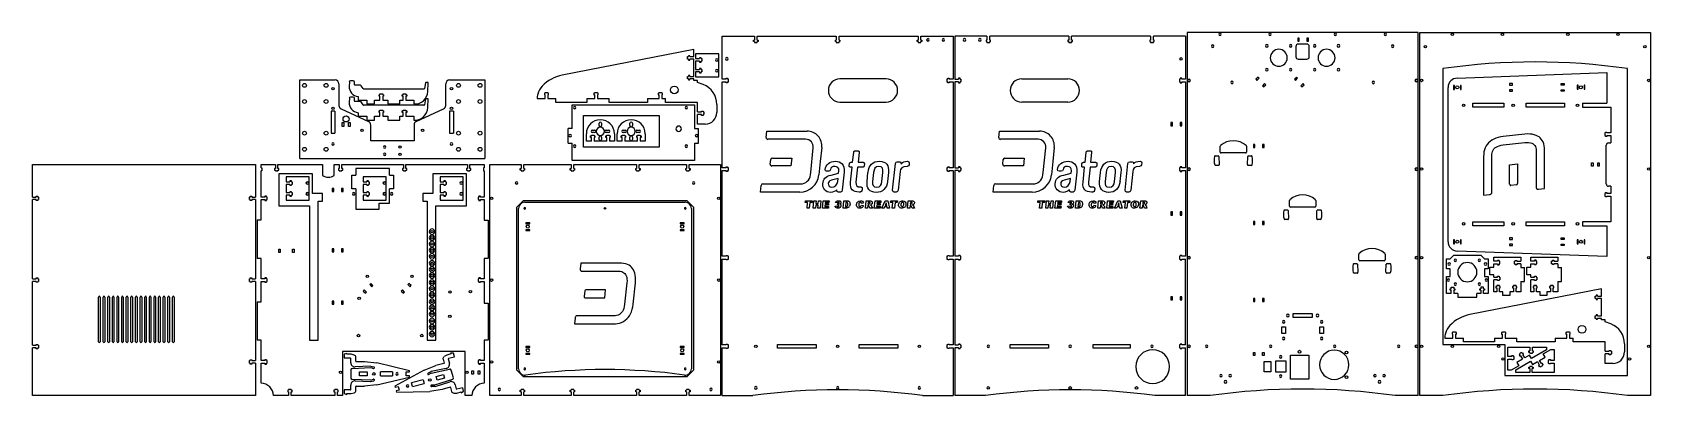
# Model space of a CAD drawing. Header units: millimetres. Extents: x -632 to 1470, y -66 to 406.
import ezdxf

# ---------------------------------------------------------------- set-up
doc = ezdxf.new("R2010")
doc.units = ezdxf.units.MM
doc.linetypes.add('HIDDEN', pattern=[9.525, 6.35, -3.175])
doc.layers.get('0').update_dxf_attribs({"color": 253, "lineweight": 70, "true_color": 0x8faf8f})
doc.layers.add('Hidden', color=58, linetype='Continuous', lineweight=70, true_color=0x484805)

msp = doc.modelspace()

# ---------------------------------------------------------------- linework, layer by layer
at = {"color": 58, "lineweight": -3, "true_color": 0x484805}
for p, q in [((264, 345.2), (264, 401)), ((264, 401), (305.9, 401)), ((305.9, 401), (305.9, 396)), ((309.5, 396), (309.5, 401)), ((309.5, 401), (412.2, 401)), ((412.2, 401), (412.2, 396)), ((415.8, 396), (415.8, 401)), ((415.8, 401), (518.5, 401)), ((518.5, 401), (518.5, 396)), ((522.1, 396), (522.1, 401)), ((522.1, 401), (564, 401)), ((564, 401), (564, 345.2)), ((607.9, 401), (566, 401)), ((566, 401), (566, 345.2)), ((607.9, 401), (607.9, 396)), ((714.2, 401), (611.5, 401)), ((611.5, 396), (611.5, 401)), ((714.2, 401), (714.2, 396)), ((820.5, 401), (717.8, 401)), ((717.8, 396), (717.8, 401)), ((820.5, 401), (820.5, 396)), ((866, 401), (824.1, 401)), ((824.1, 396), (824.1, 401)), ((866, 401), (866, 345.2)), ((1168, 406), (868, 406)), ((868, 406), (868, -65.8)), ((1168, -65.8), (1168, 406)), ((1170, -65.8), (1170, 406)), ((1170, 406), (1470, 406)), ((1470, 406), (1470, -65.8)), ((227.1, 383.9), (56.3, 350.3)), ((227.1, 374.4), (227.1, 383.9)), ((304.8, 394), (304.8, 396)), ((304.8, 396), (305.9, 396)), ((305.9, 394), (304.8, 394)), ((305.9, 394), (305.9, 393)), ((305.9, 393), (309.5, 393)), ((309.5, 396), (310.6, 396)), ((310.6, 394), (309.5, 394)), ((309.5, 393), (309.5, 394)), ((310.6, 396), (310.6, 394)), ((411.1, 394), (411.1, 396)), ((411.1, 396), (412.2, 396)), ((412.2, 394), (411.1, 394)), ((412.2, 394), (412.2, 393)), ((412.2, 393), (415.8, 393)), ((415.8, 396), (416.9, 396)), ((416.9, 394), (415.8, 394)), ((415.8, 393), (415.8, 394)), ((416.9, 396), (416.9, 394)), ((517.4, 394), (517.4, 396)), ((517.4, 396), (518.5, 396)), ((518.5, 394), (517.4, 394)), ((518.5, 394), (518.5, 393)), ((518.5, 393), (522.1, 393)), ((522.1, 396), (523.2, 396)), ((523.2, 394), (522.1, 394)), ((522.1, 393), (522.1, 394)), ((523.2, 396), (523.2, 394)), ((606.8, 396), (606.8, 394)), ((607.9, 396), (606.8, 396)), ((606.8, 394), (607.9, 394)), ((607.9, 394), (607.9, 393)), ((607.9, 393), (611.5, 393)), ((612.6, 396), (611.5, 396)), ((611.5, 394), (612.6, 394)), ((611.5, 393), (611.5, 394)), ((612.6, 394), (612.6, 396)), ((713.1, 396), (713.1, 394)), ((714.2, 396), (713.1, 396)), ((713.1, 394), (714.2, 394)), ((714.2, 394), (714.2, 393)), ((714.2, 393), (717.8, 393)), ((718.9, 396), (717.8, 396)), ((717.8, 394), (718.9, 394)), ((717.8, 393), (717.8, 394)), ((718.9, 394), (718.9, 396)), ((819.4, 396), (819.4, 394)), ((820.5, 396), (819.4, 396)), ((819.4, 394), (820.5, 394)), ((820.5, 394), (820.5, 393)), ((820.5, 393), (824.1, 393)), ((825.2, 396), (824.1, 396)), ((824.1, 394), (825.2, 394)), ((824.1, 393), (824.1, 394)), ((825.2, 394), (825.2, 396)), ((1009.3, 387.7), (1009.3, 374.2)), ((1011.6, 398.5), (1011.6, 394.5)), ((1013.6, 398.5), (1011.6, 398.5)), ((1011.6, 394.5), (1013.6, 394.5)), ((1023.6, 390.7), (1012.3, 390.7)), ((1013.6, 394.5), (1013.6, 398.5)), ((1023.6, 398.5), (1023.6, 394.5)), ((1025.6, 398.5), (1023.6, 398.5)), ((1023.6, 394.5), (1025.6, 394.5)), ((1025.6, 394.5), (1025.6, 398.5)), ((1026.6, 374.2), (1026.6, 387.7)), ((219.1, 371), (219.1, 374.4)), ((219.1, 374.4), (220.1, 374.4)), ((220.1, 371), (219.1, 371)), ((222.1, 375.5), (220.1, 375.5)), ((220.1, 375.5), (220.1, 374.4)), ((220.1, 371), (220.1, 369.9)), ((220.1, 369.9), (222.1, 369.9)), ((222.1, 374.4), (222.1, 375.5)), ((222.1, 374.4), (227.1, 374.4)), ((222.1, 369.9), (222.1, 371)), ((227.1, 371), (222.1, 371)), ((227.1, 348.8), (227.1, 371)), ((259.5, 378.2), (229.5, 378.2)), ((229.5, 378.2), (229.5, 371.9)), ((229.5, 371.9), (234.5, 371.9)), ((234.5, 368.5), (229.5, 368.5)), ((229.5, 368.5), (229.5, 357.9)), ((229.5, 357.9), (234.5, 357.9)), ((234.5, 373), (234.5, 371.9)), ((236.5, 373), (234.5, 373)), ((234.5, 368.5), (234.5, 367.4)), ((234.5, 367.4), (236.5, 367.4)), ((234.5, 359), (234.5, 357.9)), ((236.5, 359), (234.5, 359)), ((236.5, 371.9), (236.5, 373)), ((236.5, 371.9), (237.5, 371.9)), ((237.5, 368.5), (236.5, 368.5)), ((236.5, 367.4), (236.5, 368.5)), ((236.5, 357.9), (236.5, 359)), ((236.5, 357.9), (237.5, 357.9)), ((237.5, 371.9), (237.5, 368.5)), ((237.5, 357.9), (237.5, 354.5)), ((259.5, 348.2), (259.5, 378.2)), ((1012.3, 371.2), (1023.6, 371.2)), ((1200, 359), (1200, 0.7)), ((1440, -39.6), (1440, 359)), ((-284.5, 344.1), (-238.9, 344.1)), ((-284.5, 242.1), (-284.5, 344.1)), ((-233.9, 339.1), (-233.9, 311.1)), ((-220.3, 341.4), (-220.5, 336)), ((-215.2, 342.8), (-218.9, 342.8)), ((-213.8, 337.6), (-213.8, 341.4)), ((-205.8, 337.3), (-213.5, 337.3)), ((-202.5, 332.9), (-204.8, 336.7)), ((-121.2, 340.5), (-122.6, 333)), ((-118.3, 340.8), (-120.9, 340.8)), ((-118.3, 329.2), (-118, 340.5)), ((-95.1, 311.1), (-95.1, 339.1)), ((-90.1, 344.1), (-44.5, 344.1)), ((-44.5, 344.1), (-44.5, 242.1)), ((219.1, 345.4), (219.1, 348.8)), ((219.1, 348.8), (220.1, 348.8)), ((220.1, 345.4), (219.1, 345.4)), ((222.1, 349.9), (220.1, 349.9)), ((220.1, 349.9), (220.1, 348.8)), ((220.1, 345.4), (220.1, 344.3)), ((220.1, 344.3), (222.1, 344.3)), ((222.1, 348.8), (222.1, 349.9)), ((222.1, 348.8), (227.1, 348.8)), ((222.1, 344.3), (222.1, 345.4)), ((227.1, 345.4), (222.1, 345.4)), ((227.1, 343.3), (227.1, 345.4)), ((232.1, 343.3), (227.1, 343.3)), ((234.5, 354.5), (229.5, 354.5)), ((229.5, 354.5), (229.5, 348.2)), ((229.5, 348.2), (259.5, 348.2)), ((232.1, 340.9), (232.1, 343.3)), ((239.3, 338.1), (232.1, 340.9)), ((234.5, 354.5), (234.5, 353.4)), ((234.5, 353.4), (236.5, 353.4)), ((237.5, 354.5), (236.5, 354.5)), ((236.5, 353.4), (236.5, 354.5)), ((269, 345.2), (264, 345.2)), ((264, 230.1), (264, 341.6)), ((264, 341.6), (269, 341.6)), ((269, 345.2), (269, 346.3)), ((269, 346.3), (271, 346.3)), ((269, 340.5), (269, 341.6)), ((271, 340.5), (269, 340.5)), ((271, 346.3), (271, 345.2)), ((272, 345.2), (271, 345.2)), ((271, 341.6), (271, 340.5)), ((271, 341.6), (272, 341.6)), ((272, 341.6), (272, 345.2)), ((476.9, 345.5), (416.9, 345.5)), ((557, 345.2), (556, 345.2)), ((556, 345.2), (556, 341.6)), ((556, 341.6), (557, 341.6)), ((557, 345.2), (557, 346.3)), ((557, 346.3), (559, 346.3)), ((557, 340.5), (557, 341.6)), ((559, 340.5), (557, 340.5)), ((559, 346.3), (559, 345.2)), ((564, 345.2), (559, 345.2)), ((559, 341.6), (559, 340.5)), ((559, 341.6), (564, 341.6)), ((564, 341.6), (564, 230.1)), ((566, 345.2), (571, 345.2)), ((571, 341.6), (566, 341.6)), ((566, 341.6), (566, 230.1)), ((571, 346.3), (571, 345.2)), ((573, 346.3), (571, 346.3)), ((571, 341.6), (571, 340.5)), ((571, 340.5), (573, 340.5)), ((573, 345.2), (573, 346.3)), ((573, 345.2), (574, 345.2)), ((574, 341.6), (573, 341.6)), ((573, 340.5), (573, 341.6)), ((574, 345.2), (574, 341.6)), ((653.1, 345.5), (713.1, 345.5)), ((858, 345.2), (858, 341.6)), ((859, 345.2), (858, 345.2)), ((858, 341.6), (859, 341.6)), ((859, 346.3), (859, 345.2)), ((861, 346.3), (859, 346.3)), ((859, 341.6), (859, 340.5)), ((859, 340.5), (861, 340.5)), ((861, 345.2), (861, 346.3)), ((866, 345.2), (861, 345.2)), ((861, 341.6), (866, 341.6)), ((861, 340.5), (861, 341.6)), ((866, 341.6), (866, 230.1)), ((960.1, 347.8), (957.2, 345)), ((957.2, 345), (958.6, 343.6)), ((958.6, 343.6), (961.5, 346.4)), ((961.5, 346.4), (960.1, 347.8)), ((968.5, 339.4), (965.7, 336.5)), ((965.7, 336.5), (967.1, 335.1)), ((967.1, 335.1), (970, 337.9)), ((970, 337.9), (968.5, 339.4)), ((1010.1, 347.8), (1007.2, 345)), ((1007.2, 345), (1008.6, 343.6)), ((1008.6, 343.6), (1011.5, 346.4)), ((1011.5, 346.4), (1010.1, 347.8)), ((1018.5, 339.4), (1015.7, 336.5)), ((1015.7, 336.5), (1017.1, 335.1)), ((1017.1, 335.1), (1020, 337.9)), ((1020, 337.9), (1018.5, 339.4)), ((1214.1, 337.1), (1214.1, 331.9)), ((1215.1, 337.1), (1214.1, 337.1)), ((1215.1, 331.9), (1215.1, 337.1)), ((1218.8, 346.5), (1413.3, 353.9)), ((1223, 337.1), (1223, 331.9)), ((1224, 337.1), (1223, 337.1)), ((1224, 331.9), (1224, 337.1)), ((1286.5, 339.5), (1286.5, 337.5)), ((1290.5, 339.5), (1286.5, 339.5)), ((1286.5, 337.5), (1290.5, 337.5)), ((1290.5, 337.5), (1290.5, 339.5)), ((1353.7, 339.5), (1357.7, 339.5)), ((1353.7, 337.5), (1353.7, 339.5)), ((1357.7, 337.5), (1353.7, 337.5)), ((1357.7, 339.5), (1357.7, 337.5)), ((1374.7, 337.2), (1374.7, 332)), ((1375.7, 337.2), (1374.7, 337.2)), ((1375.7, 332), (1375.7, 337.2)), ((1383.6, 337.2), (1383.6, 332)), ((1384.6, 337.2), (1383.6, 337.2)), ((1384.6, 332), (1384.6, 337.2)), ((1413.3, 353.9), (1413.3, 313.8)), ((-220.3, 320.4), (-220.5, 315)), ((-215.2, 321.8), (-218.9, 321.8)), ((-213.8, 316.6), (-213.8, 320.4)), ((-205.8, 316.3), (-213.5, 316.3)), ((-208.8, 322.6), (-208.8, 318)), ((-208.8, 318), (-197.7, 318)), ((-202.5, 311.9), (-204.8, 315.7)), ((-123.5, 332.3), (-201.5, 332.3)), ((-197.7, 318), (-197.7, 313)), ((-187.7, 318), (-180.5, 318)), ((-187.7, 313), (-187.7, 318)), ((-181.6, 325), (-180.5, 325)), ((-181.6, 323), (-181.6, 325)), ((-180.5, 323), (-181.6, 323)), ((-180.5, 326), (-176.9, 326)), ((-180.5, 325), (-180.5, 326)), ((-180.5, 318), (-180.5, 323)), ((-176.9, 326), (-176.9, 325)), ((-176.9, 325), (-175.8, 325)), ((-176.9, 323), (-176.9, 318)), ((-175.8, 323), (-176.9, 323)), ((-176.9, 318), (-170.3, 318)), ((-175.8, 325), (-175.8, 323)), ((-170.3, 318), (-170.3, 313)), ((-154.6, 318), (-150.5, 318)), ((-154.6, 313), (-154.6, 318)), ((-151.6, 325), (-150.5, 325)), ((-151.6, 323), (-151.6, 325)), ((-150.5, 323), (-151.6, 323)), ((-150.5, 326), (-146.9, 326)), ((-150.5, 325), (-150.5, 326)), ((-150.5, 318), (-150.5, 323)), ((-146.9, 326), (-146.9, 325)), ((-146.9, 325), (-145.8, 325)), ((-146.9, 323), (-146.9, 318)), ((-145.8, 323), (-146.9, 323)), ((-146.9, 318), (-136.6, 318)), ((-145.8, 325), (-145.8, 323)), ((-136.6, 318), (-136.6, 313)), ((-121.2, 319.5), (-122.6, 312)), ((-118.3, 319.8), (-120.9, 319.8)), ((-118.3, 308.2), (-118, 319.5)), ((23.5, 319.9), (34.1, 319.9)), ((34.1, 326.9), (33, 326.9)), ((33, 326.9), (33, 324.9)), ((33, 324.9), (34.1, 324.9)), ((34.1, 326.9), (34.1, 327.9)), ((34.1, 327.9), (37.5, 327.9)), ((34.1, 319.9), (34.1, 324.9)), ((37.5, 327.9), (37.5, 326.9)), ((38.6, 326.9), (37.5, 326.9)), ((37.5, 324.9), (38.6, 324.9)), ((37.5, 324.9), (37.5, 319.9)), ((37.5, 319.9), (48, 319.9)), ((38.6, 324.9), (38.6, 326.9)), ((48, 314.9), (48, 319.9)), ((88, 319.9), (88, 314.9)), ((88, 319.9), (98.5, 319.9)), ((98.5, 326.9), (97.4, 326.9)), ((97.4, 326.9), (97.4, 324.9)), ((97.4, 324.9), (98.5, 324.9)), ((98.5, 326.9), (98.5, 327.9)), ((98.5, 327.9), (101.9, 327.9)), ((98.5, 319.9), (98.5, 324.9)), ((101.9, 327.9), (101.9, 326.9)), ((103, 326.9), (101.9, 326.9)), ((101.9, 324.9), (103, 324.9)), ((101.9, 324.9), (101.9, 319.9)), ((101.9, 319.9), (117, 319.9)), ((103, 324.9), (103, 326.9)), ((117, 314.9), (117, 319.9)), ((167, 319.9), (167, 314.9)), ((167, 319.9), (182.1, 319.9)), ((182.1, 326.9), (181, 326.9)), ((181, 326.9), (181, 324.9)), ((181, 324.9), (182.1, 324.9)), ((182.1, 326.9), (182.1, 327.9)), ((182.1, 327.9), (185.5, 327.9)), ((182.1, 319.9), (182.1, 324.9)), ((185.5, 327.9), (185.5, 326.9)), ((186.6, 326.9), (185.5, 326.9)), ((185.5, 324.9), (186.6, 324.9)), ((185.5, 324.9), (185.5, 319.9)), ((185.5, 319.9), (190.4, 319.9)), ((186.6, 324.9), (186.6, 326.9)), ((190.4, 314.9), (190.4, 319.9)), ((416.9, 315.5), (476.9, 315.5)), ((713.1, 315.5), (653.1, 315.5)), ((1206.8, 134), (1206.8, 334.5)), ((1214.1, 331.9), (1215.1, 331.9)), ((1223, 331.9), (1224, 331.9)), ((1286.5, 331.5), (1286.5, 329.5)), ((1290.5, 331.5), (1286.5, 331.5)), ((1286.5, 329.5), (1290.5, 329.5)), ((1290.5, 329.5), (1290.5, 331.5)), ((1353.7, 331.5), (1357.7, 331.5)), ((1353.7, 329.5), (1353.7, 331.5)), ((1357.7, 329.5), (1353.7, 329.5)), ((1357.7, 331.5), (1357.7, 329.5)), ((1374.7, 332), (1375.7, 332)), ((1383.6, 332), (1384.6, 332)), ((-244.1, 303.5), (-244.1, 275.1)), ((-239.1, 303.5), (-244.1, 303.5)), ((-239.1, 303.5), (-239.1, 275.1)), ((-231, 306.6), (-195.4, 290.1)), ((-208.8, 301.6), (-208.8, 297)), ((-208.8, 297), (-197.7, 297)), ((-123.5, 311.3), (-201.5, 311.3)), ((-197.7, 313), (-187.7, 313)), ((-197.7, 297), (-197.7, 292)), ((-187.7, 297), (-180.5, 297)), ((-187.7, 292), (-187.7, 297)), ((-181.6, 304), (-180.5, 304)), ((-181.6, 302), (-181.6, 304)), ((-180.5, 302), (-181.6, 302)), ((-180.5, 305), (-176.9, 305)), ((-180.5, 304), (-180.5, 305)), ((-180.5, 297), (-180.5, 302)), ((-176.9, 305), (-176.9, 304)), ((-176.9, 304), (-175.8, 304)), ((-176.9, 302), (-176.9, 297)), ((-175.8, 302), (-176.9, 302)), ((-176.9, 297), (-170.3, 297)), ((-175.8, 304), (-175.8, 302)), ((-170.3, 313), (-154.6, 313)), ((-170.3, 297), (-170.3, 292)), ((-154.6, 297), (-150.5, 297)), ((-154.6, 292), (-154.6, 297)), ((-151.6, 304), (-150.5, 304)), ((-151.6, 302), (-151.6, 304)), ((-150.5, 302), (-151.6, 302)), ((-150.5, 305), (-146.9, 305)), ((-150.5, 304), (-150.5, 305)), ((-150.5, 297), (-150.5, 302)), ((-146.9, 305), (-146.9, 304)), ((-146.9, 304), (-145.8, 304)), ((-146.9, 302), (-146.9, 297)), ((-145.8, 302), (-146.9, 302)), ((-146.9, 297), (-136.6, 297)), ((-145.8, 304), (-145.8, 302)), ((-136.6, 297), (-136.6, 292)), ((-133.4, 290.3), (-98, 306.6)), ((-90.1, 303.5), (-90.1, 275.1)), ((-85.1, 303.5), (-90.1, 303.5)), ((-85.1, 303.5), (-85.1, 275.1)), ((88, 314.9), (48, 314.9)), ((69, 311.7), (228.2, 311.7)), ((69, 280.9), (69, 311.7)), ((84, 256.7), (84, 298.2)), ((84, 298.2), (182, 298.2)), ((167, 314.9), (117, 314.9)), ((182, 298.2), (182, 256.7)), ((232.1, 314.9), (190.4, 314.9)), ((228.2, 311.7), (228.2, 280.9)), ((232.1, 302.6), (232.1, 314.9)), ((232.1, 302.6), (237.1, 302.6)), ((237.1, 299.2), (232.1, 299.2)), ((232.1, 286.9), (232.1, 299.2)), ((237.1, 303.7), (239.1, 303.7)), ((237.1, 302.6), (237.1, 303.7)), ((237.1, 298.1), (237.1, 299.2)), ((239.1, 298.1), (237.1, 298.1)), ((239.1, 303.7), (239.1, 302.6)), ((239.1, 302.6), (240.1, 302.6)), ((239.1, 299.2), (239.1, 298.1)), ((240.1, 299.2), (239.1, 299.2)), ((240.1, 302.6), (240.1, 299.2)), ((257.1, 312.4), (257.1, 301.9)), ((1239.2, 308.8), (1239.2, 313.8)), ((1239.2, 313.8), (1279.2, 313.8)), ((1279.2, 308.8), (1239.2, 308.8)), ((1279.2, 313.8), (1279.2, 308.8)), ((1308.2, 313.8), (1358.2, 313.8)), ((1308.2, 308.8), (1308.2, 313.8)), ((1358.2, 308.8), (1308.2, 308.8)), ((1358.2, 313.8), (1358.2, 308.8)), ((1381.6, 313.8), (1381.6, 308.7)), ((1381.6, 313.8), (1413.3, 313.8)), ((1381.6, 308.7), (1418.3, 308.7)), ((1418.3, 308.7), (1418.3, 275.3)), ((-244.1, 275.1), (-239.1, 275.1)), ((-229.4, 283.8), (-229.4, 288.8)), ((-229.4, 288.8), (-227.4, 288.8)), ((-227.4, 283.8), (-229.4, 283.8)), ((-227.4, 288.8), (-227.4, 283.8)), ((-221.4, 283.8), (-221.4, 288.8)), ((-221.4, 288.8), (-219.4, 288.8)), ((-219.4, 283.8), (-221.4, 283.8)), ((-219.4, 288.8), (-219.4, 283.8)), ((-197.7, 292), (-187.7, 292)), ((-192.5, 265.1), (-192.5, 285.6)), ((-170.3, 292), (-154.6, 292)), ((-136.3, 285.7), (-136.3, 265.1)), ((-90.1, 275.1), (-85.1, 275.1)), ((69, 280.9), (64, 280.9)), ((64, 261.9), (64, 280.9)), ((87.6, 264.5), (87.6, 274.3)), ((95.3, 279), (98.3, 279)), ((98.3, 275.8), (95.3, 275.8)), ((104.2, 284.9), (104.2, 287.9)), ((107.4, 287.9), (107.4, 284.9)), ((113.3, 279), (116.3, 279)), ((116.3, 275.8), (113.3, 275.8)), ((124, 274.3), (124, 264.5)), ((127.6, 264.5), (127.6, 274.3)), ((135.3, 279), (138.3, 279)), ((138.3, 275.8), (135.3, 275.8)), ((144.2, 284.9), (144.2, 287.9)), ((147.4, 287.9), (147.4, 284.9)), ((153.3, 279), (156.3, 279)), ((156.3, 275.8), (153.3, 275.8)), ((164, 274.3), (164, 264.5)), ((228.2, 280.9), (233.2, 280.9)), ((242.1, 286.9), (232.1, 286.9)), ((233.2, 261.9), (233.2, 280.9)), ((321.3, 269.5), (322.1, 277.7)), ((322.1, 277.7), (374.2, 277.7)), ((623.3, 269.5), (624.1, 277.7)), ((624.1, 277.7), (676.2, 277.7)), ((846.9, 288.7), (846.9, 284.7)), ((848.9, 288.7), (846.9, 288.7)), ((846.9, 284.7), (848.9, 284.7)), ((848.9, 284.7), (848.9, 288.7)), ((858.9, 288.7), (858.9, 284.7)), ((860.9, 288.7), (858.9, 288.7)), ((858.9, 284.7), (860.9, 284.7)), ((860.9, 284.7), (860.9, 288.7)), ((1306.6, 273.7), (1278.6, 270.8)), ((1310.1, 274), (1306.6, 273.7)), ((1313.4, 273.9), (1310.1, 274)), ((1316.3, 273.6), (1313.4, 273.9)), ((1318.9, 273), (1316.3, 273.6)), ((1410.3, 275.3), (1410.3, 271.9)), ((1411.3, 275.3), (1410.3, 275.3)), ((1411.3, 275.3), (1411.3, 276.4)), ((1411.3, 276.4), (1413.3, 276.4)), ((1413.3, 276.4), (1413.3, 275.3)), ((1418.3, 275.3), (1413.3, 275.3)), ((-136.3, 265.1), (-192.5, 265.1)), ((64, 261.9), (69, 261.9)), ((69, 239.7), (69, 261.9)), ((182, 256.7), (84, 256.7)), ((94.1, 264.5), (87.6, 264.5)), ((93, 269.5), (93, 271.5)), ((93, 271.5), (94.1, 271.5)), ((94.1, 269.5), (93, 269.5)), ((94.1, 271.5), (94.1, 272.5)), ((94.1, 272.5), (97.5, 272.5)), ((94.1, 264.5), (94.1, 269.5)), ((97.5, 272.5), (97.5, 271.5)), ((97.5, 271.5), (98.6, 271.5)), ((98.6, 269.5), (97.5, 269.5)), ((97.5, 269.5), (97.5, 264.5)), ((114.1, 264.5), (97.5, 264.5)), ((98.6, 271.5), (98.6, 269.5)), ((104.2, 266.9), (104.2, 269.9)), ((107.4, 269.9), (107.4, 266.9)), ((113, 269.5), (113, 271.5)), ((113, 271.5), (114.1, 271.5)), ((114.1, 269.5), (113, 269.5)), ((114.1, 271.5), (114.1, 272.5)), ((114.1, 272.5), (117.5, 272.5)), ((114.1, 264.5), (114.1, 269.5)), ((117.5, 272.5), (117.5, 271.5)), ((117.5, 271.5), (118.6, 271.5)), ((118.6, 269.5), (117.5, 269.5)), ((117.5, 269.5), (117.5, 264.5)), ((124, 264.5), (117.5, 264.5)), ((118.6, 271.5), (118.6, 269.5)), ((134.1, 264.5), (127.6, 264.5)), ((133, 269.5), (133, 271.5)), ((133, 271.5), (134.1, 271.5)), ((134.1, 269.5), (133, 269.5)), ((134.1, 271.5), (134.1, 272.5)), ((134.1, 272.5), (137.5, 272.5)), ((134.1, 264.5), (134.1, 269.5)), ((137.5, 272.5), (137.5, 271.5)), ((137.5, 271.5), (138.6, 271.5)), ((138.6, 269.5), (137.5, 269.5)), ((137.5, 269.5), (137.5, 264.5)), ((154.1, 264.5), (137.5, 264.5)), ((138.6, 271.5), (138.6, 269.5)), ((144.2, 266.9), (144.2, 269.9)), ((147.4, 269.9), (147.4, 266.9)), ((153, 269.5), (153, 271.5)), ((153, 271.5), (154.1, 271.5)), ((154.1, 269.5), (153, 269.5)), ((154.1, 271.5), (154.1, 272.5)), ((154.1, 272.5), (157.5, 272.5)), ((154.1, 264.5), (154.1, 269.5)), ((157.5, 272.5), (157.5, 271.5)), ((157.5, 271.5), (158.6, 271.5)), ((158.6, 269.5), (157.5, 269.5)), ((157.5, 269.5), (157.5, 264.5)), ((164, 264.5), (157.5, 264.5)), ((158.6, 271.5), (158.6, 269.5)), ((228.2, 261.9), (233.2, 261.9)), ((228.2, 261.9), (228.2, 239.7)), ((372.3, 267.1), (323.4, 267.1)), ((379, 224.1), (382.3, 255.9)), ((393.4, 256.4), (391.4, 238.1)), ((674.3, 267.1), (625.4, 267.1)), ((681, 224.1), (684.3, 255.9)), ((695.4, 256.4), (693.4, 238.1)), ((911, 250.4), (911, 258.1)), ((945, 258.1), (945, 250.4)), ((954, 260.3), (954, 256.3)), ((956, 260.3), (954, 260.3)), ((954, 256.3), (956, 256.3)), ((956, 256.3), (956, 260.3)), ((966, 260.3), (966, 256.3)), ((968, 260.3), (966, 260.3)), ((966, 256.3), (968, 256.3)), ((968, 256.3), (968, 260.3)), ((1254.2, 253.3), (1253.5, 250.7)), ((1255.1, 255.9), (1254.2, 253.3)), ((1256.3, 258.4), (1255.1, 255.9)), ((1257.7, 260.5), (1256.3, 258.4)), ((1259.4, 262.5), (1257.7, 260.5)), ((1261.4, 264.4), (1259.4, 262.5)), ((1263.6, 266), (1261.4, 264.4)), ((1266.2, 267.4), (1263.6, 266)), ((1264.6, 251.3), (1265.4, 253)), ((1265.4, 253), (1266.5, 254.6)), ((1269, 268.6), (1266.2, 267.4)), ((1266.5, 254.6), (1267.8, 255.8)), ((1267.8, 255.8), (1269.3, 256.9)), ((1272.1, 269.6), (1269, 268.6)), ((1269.3, 256.9), (1271.1, 257.9)), ((1271.1, 257.9), (1273.2, 258.7)), ((1275.3, 270.3), (1272.1, 269.6)), ((1273.2, 258.7), (1275.7, 259.4)), ((1278.6, 270.8), (1275.3, 270.3)), ((1275.7, 259.4), (1278.6, 259.8)), ((1278.6, 259.8), (1306.6, 262.8)), ((1306.6, 262.8), (1309.2, 262.9)), ((1309.2, 262.9), (1311.5, 262.9)), ((1311.5, 262.9), (1313.8, 262.5)), ((1313.8, 262.5), (1315.7, 261.9)), ((1315.7, 261.9), (1317.3, 261.1)), ((1317.3, 261.1), (1318.6, 260.1)), ((1318.6, 260.1), (1319.6, 259)), ((1321.2, 272.2), (1318.9, 273)), ((1319.6, 259), (1320.4, 257.7)), ((1320.4, 257.7), (1321, 256.1)), ((1321, 256.1), (1321.4, 254.2)), ((1323.2, 271.3), (1321.2, 272.2)), ((1321.4, 254.2), (1321.5, 252)), ((1325, 270.1), (1323.2, 271.3)), ((1326.6, 268.8), (1325, 270.1)), ((1328, 267.3), (1326.6, 268.8)), ((1329.2, 265.6), (1328, 267.3)), ((1330.2, 263.7), (1329.2, 265.6)), ((1331.1, 261.3), (1330.2, 263.7)), ((1331.7, 258.6), (1331.1, 261.3)), ((1332, 256), (1331.7, 258.6)), ((1332.2, 253.2), (1332, 256)), ((1332.2, 203), (1332.2, 253.2)), ((1410.3, 271.9), (1411.3, 271.9)), ((1411.3, 270.8), (1411.3, 271.9)), ((1413.3, 270.8), (1411.3, 270.8)), ((1412.3, 209.1), (1412.3, 259.3)), ((1413.3, 271.9), (1418.3, 271.9)), ((1413.3, 271.9), (1413.3, 270.8)), ((1415.3, 262.3), (1418.3, 262.3)), ((1418.3, 271.9), (1418.3, 262.3)), ((-632, 234.2), (-342, 234.2)), ((-632, 192.1), (-632, 234.2)), ((-342, 234.2), (-342, 192.1)), ((-335, 234.2), (-316.4, 234.2)), ((-335, 230.2), (-335, 234.2)), ((-316.4, 234.2), (-316.4, 229.2)), ((-313, 234.2), (-255, 234.2)), ((-313, 229.2), (-313, 234.2)), ((-284.5, 242.1), (-44.5, 242.1)), ((-255, 234.2), (-255, 220.1)), ((-240, 234.2), (-233.3, 234.2)), ((-240, 220.1), (-240, 234.2)), ((-233.3, 234.2), (-233.3, 229.2)), ((-229.9, 234.2), (-150.1, 234.2)), ((-229.9, 229.2), (-229.9, 234.2)), ((-150.1, 234.2), (-150.1, 229.2)), ((-146.7, 234.2), (-67, 234.2)), ((-146.7, 229.2), (-146.7, 234.2)), ((-67, 234.2), (-67, 229.2)), ((-63.6, 234.2), (-45, 234.2)), ((-63.6, 229.2), (-63.6, 234.2)), ((-45, 234.2), (-45, 230.2)), ((228.2, 239.7), (69, 239.7)), ((269, 230.1), (269, 231.2)), ((269, 231.2), (271, 231.2)), ((271, 231.2), (271, 230.1)), ((326.4, 234.8), (327.1, 240.8)), ((353.2, 232.4), (328.6, 232.4)), ((329.2, 242.7), (354.3, 242.7)), ((354.3, 242.7), (353.2, 232.4)), ((391.4, 238.1), (389.6, 220.9)), ((429, 232.9), (429.2, 235)), ((431.7, 237.3), (433.4, 237.3)), ((433.4, 237.3), (434.8, 250)), ((437.2, 252.2), (439.9, 252.2)), ((441.9, 250), (440.6, 237.3)), ((440.6, 237.3), (446.7, 237.3)), ((448.7, 235.1), (448.5, 233)), ((485.4, 200.9), (489.1, 235.7)), ((491.5, 238), (494.4, 238)), ((496.3, 235.7), (496.2, 235.2)), ((507, 236.4), (506.7, 234.1)), ((557, 230.1), (557, 231.2)), ((557, 231.2), (559, 231.2)), ((559, 231.2), (559, 230.1)), ((571, 231.2), (571, 230.1)), ((573, 231.2), (571, 231.2)), ((573, 230.1), (573, 231.2)), ((628.4, 234.8), (629.1, 240.8)), ((655.2, 232.4), (630.6, 232.4)), ((631.2, 242.7), (656.3, 242.7)), ((656.3, 242.7), (655.2, 232.4)), ((693.4, 238.1), (691.6, 220.9)), ((731, 232.9), (731.2, 235)), ((733.7, 237.3), (735.4, 237.3)), ((735.4, 237.3), (736.8, 250)), ((739.2, 252.2), (741.9, 252.2)), ((743.9, 250), (742.6, 237.3)), ((742.6, 237.3), (748.7, 237.3)), ((750.7, 235.1), (750.5, 233)), ((787.4, 200.9), (791.1, 235.7)), ((793.5, 238), (796.4, 238)), ((798.3, 235.7), (798.2, 235.2)), ((809, 236.4), (808.7, 234.1)), ((859, 231.2), (859, 230.1)), ((861, 231.2), (859, 231.2)), ((861, 230.1), (861, 231.2)), ((904.5, 245.7), (908.2, 245.7)), ((908.7, 233.2), (904.8, 233.2)), ((909.3, 244.7), (909.7, 234.3)), ((943.9, 249.3), (912.1, 249.3)), ((946.2, 234.3), (946.6, 244.7)), ((951.2, 233.2), (947.3, 233.2)), ((947.7, 245.7), (951.5, 245.7)), ((1253.2, 247.9), (1253, 244.8)), ((1253, 244.8), (1253, 230.4)), ((1253.5, 250.7), (1253.2, 247.9)), ((1263.7, 247.7), (1264, 249.4)), ((1263.7, 245.9), (1263.7, 247.7)), ((1263.7, 197.8), (1263.7, 245.9)), ((1264, 249.4), (1264.6, 251.3)), ((1286.8, 234.1), (1297.2, 235.2)), ((1286.8, 208.7), (1286.8, 234.1)), ((1297.2, 235.2), (1297.2, 209.5)), ((1321.5, 252), (1321.5, 237.7)), ((1321.5, 237.7), (1321.5, 203.9)), ((1393.3, 232.3), (1393.3, 236.3)), ((1393.3, 236.3), (1395.3, 236.3)), ((1395.3, 232.3), (1393.3, 232.3)), ((1395.3, 236.3), (1395.3, 232.3)), ((1401.3, 232.3), (1401.3, 236.3)), ((1401.3, 236.3), (1403.3, 236.3)), ((1403.3, 232.3), (1401.3, 232.3)), ((1403.3, 236.3), (1403.3, 232.3)), ((-335, 230.2), (-334, 230.2)), ((-334, 226.2), (-335, 226.2)), ((-335, 192.1), (-335, 226.2)), ((-334, 230.2), (-334, 226.2)), ((-317.5, 229.2), (-317.5, 227.2)), ((-316.4, 229.2), (-317.5, 229.2)), ((-317.5, 227.2), (-316.4, 227.2)), ((-316.4, 227.2), (-316.4, 226.2)), ((-316.4, 226.2), (-313, 226.2)), ((-311.9, 229.2), (-313, 229.2)), ((-313, 227.2), (-311.9, 227.2)), ((-313, 226.2), (-313, 227.2)), ((-312, 222.2), (-312, 180.7)), ((-268, 222.2), (-312, 222.2)), ((-311.9, 227.2), (-311.9, 229.2)), ((-272.5, 218.2), (-302.5, 218.2)), ((-302.5, 218.2), (-302.5, 211.9)), ((-302.5, 211.9), (-297.5, 211.9)), ((-297.5, 213), (-297.5, 211.9)), ((-295.5, 213), (-297.5, 213)), ((-295.5, 211.9), (-295.5, 213)), ((-295.5, 211.9), (-294.5, 211.9)), ((-294.5, 211.9), (-294.5, 208.5)), ((-272.5, 188.2), (-272.5, 218.2)), ((-268, 196.7), (-268, 222.2)), ((-234.4, 229.2), (-234.4, 227.2)), ((-233.3, 229.2), (-234.4, 229.2)), ((-234.4, 227.2), (-233.3, 227.2)), ((-233.3, 227.2), (-233.3, 226.2)), ((-233.3, 226.2), (-229.9, 226.2)), ((-228.8, 229.2), (-229.9, 229.2)), ((-229.9, 227.2), (-228.8, 227.2)), ((-229.9, 226.2), (-229.9, 227.2)), ((-228.8, 227.2), (-228.8, 229.2)), ((-217.1, 202.7), (-217.1, 220.7)), ((-217.1, 220.7), (-212, 220.7)), ((-212, 229.2), (-212, 220.7)), ((-168, 229.2), (-212, 229.2)), ((-172.5, 218.2), (-202.5, 218.2)), ((-202.5, 218.2), (-202.5, 211.9)), ((-202.5, 211.9), (-197.5, 211.9)), ((-197.5, 213), (-197.5, 211.9)), ((-195.5, 213), (-197.5, 213)), ((-195.5, 211.9), (-195.5, 213)), ((-195.5, 211.9), (-194.5, 211.9)), ((-194.5, 211.9), (-194.5, 208.5)), ((-172.5, 188.2), (-172.5, 218.2)), ((-168, 220.7), (-168, 229.2)), ((-168, 220.7), (-162.9, 220.7)), ((-162.9, 220.7), (-162.9, 202.7)), ((-151.2, 229.2), (-151.2, 227.2)), ((-150.1, 229.2), (-151.2, 229.2)), ((-151.2, 227.2), (-150.1, 227.2)), ((-150.1, 227.2), (-150.1, 226.2)), ((-150.1, 226.2), (-146.7, 226.2)), ((-145.6, 229.2), (-146.7, 229.2)), ((-146.7, 227.2), (-145.6, 227.2)), ((-146.7, 226.2), (-146.7, 227.2)), ((-145.6, 227.2), (-145.6, 229.2)), ((-112, 222.2), (-112, 196.7)), ((-68, 222.2), (-112, 222.2)), ((-72.5, 218.2), (-102.5, 218.2)), ((-102.5, 218.2), (-102.5, 211.9)), ((-102.5, 211.9), (-97.5, 211.9)), ((-97.5, 213), (-97.5, 211.9)), ((-95.5, 213), (-97.5, 213)), ((-95.5, 211.9), (-95.5, 213)), ((-95.5, 211.9), (-94.5, 211.9)), ((-94.5, 211.9), (-94.5, 208.5)), ((-72.5, 188.2), (-72.5, 218.2)), ((-68.1, 229.2), (-68.1, 227.2)), ((-67, 229.2), (-68.1, 229.2)), ((-68.1, 227.2), (-67, 227.2)), ((-68, 180.7), (-68, 222.2)), ((-67, 227.2), (-67, 226.2)), ((-67, 226.2), (-63.6, 226.2)), ((-62.5, 229.2), (-63.6, 229.2)), ((-63.6, 227.2), (-62.5, 227.2)), ((-63.6, 226.2), (-63.6, 227.2)), ((-62.5, 227.2), (-62.5, 229.2)), ((-46, 230.2), (-46, 226.2)), ((-45, 230.2), (-46, 230.2)), ((-46, 226.2), (-45, 226.2)), ((-45, 226.2), (-45, 192.1)), ((269, 230.1), (264, 230.1)), ((264, 115.1), (264, 226.5)), ((264, 226.5), (269, 226.5)), ((269, 225.4), (269, 226.5)), ((271, 225.4), (269, 225.4)), ((272, 230.1), (271, 230.1)), ((271, 226.5), (271, 225.4)), ((271, 226.5), (272, 226.5)), ((272, 226.5), (272, 230.1)), ((378.6, 220.8), (379, 224.1)), ((402.4, 225.5), (399.5, 225.5)), ((405.6, 220.7), (415.2, 223)), ((414.5, 216.1), (406, 214.1)), ((414.1, 212.2), (414.5, 216.1)), ((415.2, 223), (415.6, 226.3)), ((422.5, 224.6), (420, 200.9)), ((430.7, 211.2), (432.7, 230.7)), ((432.7, 230.7), (431, 230.7)), ((439.9, 230.7), (437.8, 211.2)), ((446, 230.7), (439.9, 230.7)), ((452.2, 212.2), (453.4, 224)), ((460.6, 224), (459.4, 212.2)), ((471.5, 212.2), (472.7, 224)), ((479.9, 224), (478.7, 212.2)), ((495.2, 225.3), (492.6, 200.9)), ((557, 230.1), (556, 230.1)), ((556, 230.1), (556, 226.5)), ((556, 226.5), (557, 226.5)), ((557, 225.4), (557, 226.5)), ((559, 225.4), (557, 225.4)), ((564, 230.1), (559, 230.1)), ((559, 226.5), (559, 225.4)), ((559, 226.5), (564, 226.5)), ((564, 226.5), (564, 115.1)), ((566, 230.1), (571, 230.1)), ((571, 226.5), (566, 226.5)), ((566, 226.5), (566, 115.1)), ((571, 226.5), (571, 225.4)), ((571, 225.4), (573, 225.4)), ((573, 230.1), (574, 230.1)), ((574, 226.5), (573, 226.5)), ((573, 225.4), (573, 226.5)), ((574, 230.1), (574, 226.5)), ((680.6, 220.8), (681, 224.1)), ((704.4, 225.5), (701.5, 225.5)), ((707.6, 220.7), (717.2, 223)), ((716.5, 216.1), (708, 214.1)), ((716.1, 212.2), (716.5, 216.1)), ((717.2, 223), (717.6, 226.3)), ((724.5, 224.6), (722, 200.9)), ((732.7, 211.2), (734.7, 230.7)), ((734.7, 230.7), (733, 230.7)), ((741.9, 230.7), (739.8, 211.2)), ((748, 230.7), (741.9, 230.7)), ((754.2, 212.2), (755.4, 224)), ((762.6, 224), (761.4, 212.2)), ((773.5, 212.2), (774.7, 224)), ((781.9, 224), (780.7, 212.2)), ((797.2, 225.3), (794.6, 200.9)), ((858, 230.1), (858, 226.5)), ((859, 230.1), (858, 230.1)), ((858, 226.5), (859, 226.5)), ((859, 226.5), (859, 225.4)), ((859, 225.4), (861, 225.4)), ((866, 230.1), (861, 230.1)), ((861, 226.5), (866, 226.5)), ((861, 225.4), (861, 226.5)), ((866, 226.5), (866, 115.1)), ((1253, 230.4), (1253, 194.6)), ((-632, 192.1), (-627, 192.1)), ((-627, 192.1), (-627, 193.2)), ((-627, 193.2), (-625, 193.2)), ((-625, 193.2), (-625, 192.1)), ((-625, 192.1), (-624, 192.1)), ((-624, 192.1), (-624, 188.7)), ((-350, 188.7), (-350, 192.1)), ((-350, 192.1), (-349, 192.1)), ((-349, 192.1), (-349, 193.2)), ((-349, 193.2), (-347, 193.2)), ((-347, 193.2), (-347, 192.1)), ((-347, 192.1), (-342, 192.1)), ((-330, 192.1), (-335, 192.1)), ((-330, 193.2), (-330, 192.1)), ((-328, 193.2), (-330, 193.2)), ((-328, 192.1), (-328, 193.2)), ((-327, 192.1), (-328, 192.1)), ((-327, 188.7), (-327, 192.1)), ((-297.5, 208.5), (-302.5, 208.5)), ((-302.5, 208.5), (-302.5, 197.9)), ((-302.5, 197.9), (-297.5, 197.9)), ((-297.5, 194.5), (-302.5, 194.5)), ((-302.5, 194.5), (-302.5, 188.2)), ((-297.5, 208.5), (-297.5, 207.4)), ((-297.5, 207.4), (-295.5, 207.4)), ((-297.5, 199), (-297.5, 197.9)), ((-295.5, 199), (-297.5, 199)), ((-297.5, 194.5), (-297.5, 193.4)), ((-297.5, 193.4), (-295.5, 193.4)), ((-294.5, 208.5), (-295.5, 208.5)), ((-295.5, 207.4), (-295.5, 208.5)), ((-295.5, 197.9), (-295.5, 199)), ((-295.5, 197.9), (-294.5, 197.9)), ((-294.5, 194.5), (-295.5, 194.5)), ((-295.5, 193.4), (-295.5, 194.5)), ((-294.5, 197.9), (-294.5, 194.5)), ((-255, 196.7), (-268, 196.7)), ((-255, 186.7), (-255, 196.7)), ((-240.5, 203.2), (-242.5, 203.2)), ((-242.5, 203.2), (-242.5, 199.2)), ((-242.5, 199.2), (-240.5, 199.2)), ((-240.5, 199.2), (-240.5, 203.2)), ((-230.5, 203.2), (-230.5, 199.2)), ((-228.5, 203.2), (-230.5, 203.2)), ((-230.5, 199.2), (-228.5, 199.2)), ((-228.5, 199.2), (-228.5, 203.2)), ((-212, 202.7), (-217.1, 202.7)), ((-212, 202.7), (-212, 176.2)), ((-197.5, 208.5), (-202.5, 208.5)), ((-202.5, 208.5), (-202.5, 197.9)), ((-202.5, 197.9), (-197.5, 197.9)), ((-197.5, 194.5), (-202.5, 194.5)), ((-202.5, 194.5), (-202.5, 188.2)), ((-197.5, 208.5), (-197.5, 207.4)), ((-197.5, 207.4), (-195.5, 207.4)), ((-197.5, 199), (-197.5, 197.9)), ((-195.5, 199), (-197.5, 199)), ((-197.5, 194.5), (-197.5, 193.4)), ((-197.5, 193.4), (-195.5, 193.4)), ((-194.5, 208.5), (-195.5, 208.5)), ((-195.5, 207.4), (-195.5, 208.5)), ((-195.5, 197.9), (-195.5, 199)), ((-195.5, 197.9), (-194.5, 197.9)), ((-194.5, 194.5), (-195.5, 194.5)), ((-195.5, 193.4), (-195.5, 194.5)), ((-194.5, 197.9), (-194.5, 194.5)), ((-162.9, 202.7), (-168, 202.7)), ((-168, 184.2), (-168, 202.7)), ((-125, 196.7), (-125, 186.7)), ((-112, 196.7), (-125, 196.7)), ((-97.5, 208.5), (-102.5, 208.5)), ((-102.5, 208.5), (-102.5, 197.9)), ((-102.5, 197.9), (-97.5, 197.9)), ((-97.5, 194.5), (-102.5, 194.5)), ((-102.5, 194.5), (-102.5, 188.2)), ((-97.5, 208.5), (-97.5, 207.4)), ((-97.5, 207.4), (-95.5, 207.4)), ((-97.5, 199), (-97.5, 197.9)), ((-95.5, 199), (-97.5, 199)), ((-97.5, 194.5), (-97.5, 193.4)), ((-97.5, 193.4), (-95.5, 193.4)), ((-94.5, 208.5), (-95.5, 208.5)), ((-95.5, 207.4), (-95.5, 208.5)), ((-95.5, 197.9), (-95.5, 199)), ((-95.5, 197.9), (-94.5, 197.9)), ((-94.5, 194.5), (-95.5, 194.5)), ((-95.5, 193.4), (-95.5, 194.5)), ((-94.5, 197.9), (-94.5, 194.5)), ((-53, 192.1), (-53, 188.7)), ((-52, 192.1), (-53, 192.1)), ((-52, 193.2), (-52, 192.1)), ((-50, 193.2), (-52, 193.2)), ((-50, 192.1), (-50, 193.2)), ((-45, 192.1), (-50, 192.1)), ((313.8, 198.6), (314.7, 207.2)), ((364.8, 198.6), (313.8, 198.6)), ((316.9, 209.2), (365.8, 209.2)), ((413, 200.9), (413.1, 201.6)), ((417.7, 198.6), (414.9, 198.6)), ((443.2, 198.6), (441.9, 198.6)), ((442.6, 205.2), (443.9, 205.2)), ((445.9, 203.1), (445.7, 200.9)), ((464, 198.1), (463.9, 198.1)), ((490.2, 198.6), (487.3, 198.6)), ((615.8, 198.6), (616.7, 207.2)), ((666.8, 198.6), (615.8, 198.6)), ((618.9, 209.2), (667.8, 209.2)), ((715, 200.9), (715.1, 201.6)), ((719.7, 198.6), (716.9, 198.6)), ((745.2, 198.6), (743.9, 198.6)), ((744.6, 205.2), (745.9, 205.2)), ((747.9, 203.1), (747.7, 200.9)), ((766, 198.1), (765.9, 198.1)), ((792.2, 198.6), (789.3, 198.6)), ((1253, 194.6), (1260.6, 195.4)), ((1260.6, 195.4), (1261.4, 195.5)), ((1261.4, 195.5), (1262, 195.7)), ((1262, 195.7), (1262.5, 196)), ((1262.5, 196), (1263, 196.4)), ((1263, 196.4), (1263.3, 196.7)), ((1263.3, 196.7), (1263.5, 197.1)), ((1263.5, 197.1), (1263.6, 197.5)), ((1263.6, 197.5), (1263.7, 197.8)), ((1295.8, 208), (1288.5, 207.2)), ((1321.5, 203.9), (1321.5, 203.8)), ((1321.5, 203.8), (1321.6, 203.5)), ((1321.6, 203.5), (1321.7, 203.2)), ((1321.7, 203.2), (1321.9, 202.9)), ((1321.9, 202.9), (1322.2, 202.6)), ((1322.2, 202.6), (1322.6, 202.4)), ((1322.6, 202.4), (1323.2, 202.2)), ((1323.2, 202.2), (1323.8, 202.1)), ((1323.8, 202.1), (1324.5, 202.2)), ((1324.5, 202.2), (1332.2, 203)), ((1410.3, 196.7), (1410.3, 193.3)), ((1411.3, 196.7), (1410.3, 196.7)), ((1410.3, 193.3), (1411.3, 193.3)), ((1411.3, 196.7), (1411.3, 197.8)), ((1411.3, 197.8), (1413.3, 197.8)), ((1411.3, 192.2), (1411.3, 193.3)), ((1413.3, 192.2), (1411.3, 192.2)), ((1413.3, 197.8), (1413.3, 196.7)), ((1418.3, 196.7), (1413.3, 196.7)), ((1413.3, 193.3), (1418.3, 193.3)), ((1413.3, 193.3), (1413.3, 192.2)), ((1418.3, 206.1), (1415.3, 206.1)), ((1418.3, 206.1), (1418.3, 196.7)), ((1418.3, 193.3), (1418.3, 159.8)), ((-627, 188.7), (-632, 188.7)), ((-632, 85.9), (-632, 188.7)), ((-627, 187.6), (-627, 188.7)), ((-625, 187.6), (-627, 187.6)), ((-624, 188.7), (-625, 188.7)), ((-625, 188.7), (-625, 187.6)), ((-349, 188.7), (-350, 188.7)), ((-349, 187.6), (-349, 188.7)), ((-347, 187.6), (-349, 187.6)), ((-342, 188.7), (-347, 188.7)), ((-347, 188.7), (-347, 187.6)), ((-342, 188.7), (-342, 85.9)), ((-335, 188.7), (-330, 188.7)), ((-335, 162.3), (-335, 188.7)), ((-330, 188.7), (-330, 187.6)), ((-330, 187.6), (-328, 187.6)), ((-328, 188.7), (-327, 188.7)), ((-328, 187.6), (-328, 188.7)), ((-312, 180.7), (-272, 180.7)), ((-302.5, 188.2), (-272.5, 188.2)), ((-272, 180.7), (-272, 6.2)), ((-261, 186.7), (-255, 186.7)), ((-261, 6.2), (-261, 186.7)), ((-212, 176.2), (-181.5, 176.2)), ((-202.5, 188.2), (-172.5, 188.2)), ((-181.5, 184.2), (-168, 184.2)), ((-181.5, 176.2), (-181.5, 184.2)), ((-125, 186.7), (-119, 186.7)), ((-119, 186.7), (-119, 6.2)), ((-108, 180.7), (-68, 180.7)), ((-108, 6.2), (-108, 180.7)), ((-102.5, 188.2), (-72.5, 188.2)), ((-53, 188.7), (-52, 188.7)), ((-52, 188.7), (-52, 187.6)), ((-52, 187.6), (-50, 187.6)), ((-50, 188.7), (-45, 188.7)), ((-50, 187.6), (-50, 188.7)), ((-45, 188.7), (-45, 162.2)), ((-0.5, -31.2), (-0.5, 177.4)), ((7.5, 185.4), (216.1, 185.4)), ((224, 177.4), (224, -31.2)), ((372, 184.8), (372.2, 187)), ((374.9, 184.8), (372, 184.8)), ((372.2, 187), (380.9, 187)), ((374.2, 177.8), (374.9, 184.8)), ((377, 177.8), (374.2, 177.8)), ((377.7, 184.8), (377, 177.8)), ((380.7, 184.8), (377.7, 184.8)), ((380.9, 187), (380.7, 184.8)), ((382.3, 177.8), (383.2, 187)), ((385.1, 177.8), (382.3, 177.8)), ((383.2, 187), (386.1, 187)), ((385.5, 181.6), (385.1, 177.8)), ((388.6, 181.6), (385.5, 181.6)), ((386.1, 187), (385.7, 183.8)), ((385.7, 183.8), (388.8, 183.8)), ((388.2, 177.8), (388.6, 181.6)), ((391.1, 177.8), (388.2, 177.8)), ((388.8, 183.8), (389.2, 187)), ((389.2, 187), (392, 187)), ((392, 187), (391.1, 177.8)), ((394.2, 177.8), (395.2, 187)), ((402, 177.8), (394.2, 177.8)), ((395.2, 187), (402.8, 187)), ((397.5, 181.7), (397.3, 179.9)), ((397.3, 179.9), (402.2, 179.9)), ((401.9, 181.7), (397.5, 181.7)), ((397.8, 185.1), (397.7, 183.6)), ((397.7, 183.6), (402.1, 183.6)), ((402.6, 185.1), (397.8, 185.1)), ((402.1, 183.6), (401.9, 181.7)), ((402.2, 179.9), (402, 177.8)), ((402.8, 187), (402.6, 185.1)), ((410.7, 180.3), (413.3, 180.6)), ((413.7, 184.4), (411.3, 184.8)), ((413.8, 181.8), (414.1, 183.6)), ((421.1, 177.8), (422, 187)), ((425.3, 177.8), (421.1, 177.8)), ((422, 187), (426.3, 187)), ((424.7, 185), (424.1, 179.9)), ((424.1, 179.9), (424.8, 179.9)), ((425.4, 185), (424.7, 185)), ((444.9, 181.6), (447.4, 180.9)), ((447.6, 184.3), (445.1, 183.8)), ((450, 177.8), (451, 187)), ((452.9, 177.8), (450, 177.8)), ((451, 187), (455.7, 187)), ((453.3, 181.6), (452.9, 177.8)), ((453.5, 181.6), (453.3, 181.6)), ((453.6, 185.2), (453.4, 183.3)), ((453.4, 183.3), (454.6, 183.3)), ((454.9, 185.2), (453.6, 185.2)), ((455.9, 177.8), (454.6, 180.7)), ((459.1, 177.8), (455.9, 177.8)), ((458, 180.5), (459.1, 177.8)), ((461.5, 177.8), (462.5, 187)), ((469.3, 177.8), (461.5, 177.8)), ((462.5, 187), (470.1, 187)), ((464.8, 181.7), (464.6, 179.9)), ((464.6, 179.9), (469.5, 179.9)), ((469.2, 181.7), (464.8, 181.7)), ((465.1, 185.1), (465, 183.6)), ((465, 183.6), (469.4, 183.6)), ((469.9, 185.1), (465.1, 185.1)), ((469.4, 183.6), (469.2, 181.7)), ((469.5, 179.9), (469.3, 177.8)), ((470.1, 187), (469.9, 185.1)), ((471.4, 177.8), (475.9, 187)), ((474.3, 177.8), (471.4, 177.8)), ((474.9, 179.4), (474.3, 177.8)), ((478.2, 179.4), (474.9, 179.4)), ((477.1, 184.7), (475.8, 181.3)), ((475.8, 181.3), (477.8, 181.3)), ((475.9, 187), (479, 187)), ((477.8, 181.3), (477.1, 184.7)), ((478.5, 177.8), (478.2, 179.4)), ((481.5, 177.8), (478.5, 177.8)), ((479, 187), (481.5, 177.8)), ((482.8, 184.8), (483.1, 187)), ((485.7, 184.8), (482.8, 184.8)), ((483.1, 187), (491.7, 187)), ((485, 177.8), (485.7, 184.8)), ((487.8, 177.8), (485, 177.8)), ((488.6, 184.8), (487.8, 177.8)), ((491.5, 184.8), (488.6, 184.8)), ((491.7, 187), (491.5, 184.8)), ((504.7, 177.8), (505.7, 187)), ((507.6, 177.8), (504.7, 177.8)), ((505.7, 187), (510.4, 187)), ((508, 181.6), (507.6, 177.8)), ((508.2, 181.6), (508, 181.6)), ((508.4, 185.2), (508.2, 183.3)), ((508.2, 183.3), (509.4, 183.3)), ((509.6, 185.2), (508.4, 185.2)), ((510.6, 177.8), (509.3, 180.7)), ((513.8, 177.8), (510.6, 177.8)), ((512.7, 180.5), (513.8, 177.8)), ((674, 184.8), (674.2, 187)), ((676.9, 184.8), (674, 184.8)), ((674.2, 187), (682.9, 187)), ((676.2, 177.8), (676.9, 184.8)), ((679, 177.8), (676.2, 177.8)), ((679.7, 184.8), (679, 177.8)), ((682.7, 184.8), (679.7, 184.8)), ((682.9, 187), (682.7, 184.8)), ((684.3, 177.8), (685.2, 187)), ((687.1, 177.8), (684.3, 177.8)), ((685.2, 187), (688.1, 187)), ((687.5, 181.6), (687.1, 177.8)), ((690.6, 181.6), (687.5, 181.6)), ((688.1, 187), (687.7, 183.8)), ((687.7, 183.8), (690.8, 183.8)), ((690.2, 177.8), (690.6, 181.6)), ((693.1, 177.8), (690.2, 177.8)), ((690.8, 183.8), (691.2, 187)), ((691.2, 187), (694, 187)), ((694, 187), (693.1, 177.8)), ((696.2, 177.8), (697.2, 187)), ((704, 177.8), (696.2, 177.8)), ((697.2, 187), (704.8, 187)), ((699.5, 181.7), (699.3, 179.9)), ((699.3, 179.9), (704.2, 179.9)), ((703.9, 181.7), (699.5, 181.7)), ((699.8, 185.1), (699.7, 183.6)), ((699.7, 183.6), (704.1, 183.6)), ((704.6, 185.1), (699.8, 185.1)), ((704.1, 183.6), (703.9, 181.7)), ((704.2, 179.9), (704, 177.8)), ((704.8, 187), (704.6, 185.1)), ((712.7, 180.3), (715.3, 180.6)), ((715.7, 184.4), (713.3, 184.8)), ((715.8, 181.8), (716.1, 183.6)), ((723.1, 177.8), (724, 187)), ((727.3, 177.8), (723.1, 177.8)), ((724, 187), (728.3, 187)), ((726.7, 185), (726.1, 179.9)), ((726.1, 179.9), (726.8, 179.9)), ((727.4, 185), (726.7, 185)), ((746.9, 181.6), (749.4, 180.9)), ((749.6, 184.3), (747.1, 183.8)), ((752, 177.8), (753, 187)), ((754.9, 177.8), (752, 177.8)), ((753, 187), (757.7, 187)), ((755.3, 181.6), (754.9, 177.8)), ((755.5, 181.6), (755.3, 181.6)), ((755.6, 185.2), (755.4, 183.3)), ((755.4, 183.3), (756.6, 183.3)), ((756.9, 185.2), (755.6, 185.2)), ((757.9, 177.8), (756.6, 180.7)), ((761.1, 177.8), (757.9, 177.8)), ((760, 180.5), (761.1, 177.8)), ((763.5, 177.8), (764.5, 187)), ((771.3, 177.8), (763.5, 177.8)), ((764.5, 187), (772.1, 187)), ((766.8, 181.7), (766.6, 179.9)), ((766.6, 179.9), (771.5, 179.9)), ((771.2, 181.7), (766.8, 181.7)), ((767.1, 185.1), (767, 183.6)), ((767, 183.6), (771.4, 183.6)), ((771.9, 185.1), (767.1, 185.1)), ((771.4, 183.6), (771.2, 181.7)), ((771.5, 179.9), (771.3, 177.8)), ((772.1, 187), (771.9, 185.1)), ((773.4, 177.8), (777.9, 187)), ((776.3, 177.8), (773.4, 177.8)), ((776.9, 179.4), (776.3, 177.8)), ((780.2, 179.4), (776.9, 179.4)), ((779.1, 184.7), (777.8, 181.3)), ((777.8, 181.3), (779.8, 181.3)), ((777.9, 187), (781, 187)), ((779.8, 181.3), (779.1, 184.7)), ((780.5, 177.8), (780.2, 179.4)), ((783.5, 177.8), (780.5, 177.8)), ((781, 187), (783.5, 177.8)), ((784.8, 184.8), (785.1, 187)), ((787.7, 184.8), (784.8, 184.8)), ((785.1, 187), (793.7, 187)), ((787, 177.8), (787.7, 184.8)), ((789.8, 177.8), (787, 177.8)), ((790.6, 184.8), (789.8, 177.8)), ((793.5, 184.8), (790.6, 184.8)), ((793.7, 187), (793.5, 184.8)), ((806.7, 177.8), (807.7, 187)), ((809.6, 177.8), (806.7, 177.8)), ((807.7, 187), (812.4, 187)), ((810, 181.6), (809.6, 177.8)), ((810.2, 181.6), (810, 181.6)), ((810.4, 185.2), (810.2, 183.3)), ((810.2, 183.3), (811.4, 183.3)), ((811.6, 185.2), (810.4, 185.2)), ((812.6, 177.8), (811.3, 180.7)), ((815.8, 177.8), (812.6, 177.8)), ((814.7, 180.5), (815.8, 177.8)), ((846.9, 172.7), (846.9, 168.7)), ((848.9, 172.7), (846.9, 172.7)), ((846.9, 168.7), (848.9, 168.7)), ((848.9, 168.7), (848.9, 172.7)), ((858.9, 172.7), (858.9, 168.7)), ((860.9, 172.7), (858.9, 172.7)), ((858.9, 168.7), (860.9, 168.7)), ((860.9, 168.7), (860.9, 172.7)), ((994.5, 175.5), (998.2, 175.5)), ((999.3, 174.5), (999.7, 164.1)), ((1001, 180.1), (1001, 187.8)), ((1033.9, 179.1), (1002.1, 179.1)), ((1035, 187.8), (1035, 180.1)), ((1036.2, 164.1), (1036.6, 174.5)), ((1037.7, 175.5), (1041.5, 175.5)), ((-340, 162.3), (-335, 162.3)), ((-340, 162.3), (-340, 112.3)), ((-45, 162.2), (-40, 162.2)), ((-40, 162.2), (-40, 112.2)), ((8.9, 158.4), (8.9, 157.4)), ((14.1, 158.4), (8.9, 158.4)), ((8.9, 157.4), (14.1, 157.4)), ((8.9, 149.5), (8.9, 148.5)), ((14.1, 149.5), (8.9, 149.5)), ((8.9, 148.5), (14.1, 148.5)), ((14.1, 157.4), (14.1, 158.4)), ((14.1, 148.5), (14.1, 149.5)), ((214.6, 158.4), (209.4, 158.4)), ((209.4, 158.4), (209.4, 157.4)), ((209.4, 157.4), (214.6, 157.4)), ((209.4, 149.5), (209.4, 148.5)), ((214.6, 149.5), (209.4, 149.5)), ((209.4, 148.5), (214.6, 148.5)), ((214.6, 157.4), (214.6, 158.4)), ((214.6, 148.5), (214.6, 149.5)), ((954, 160.3), (954, 156.3)), ((956, 160.3), (954, 160.3)), ((954, 156.3), (956, 156.3)), ((956, 156.3), (956, 160.3)), ((966, 160.3), (966, 156.3)), ((968, 160.3), (966, 160.3)), ((966, 156.3), (968, 156.3)), ((968, 156.3), (968, 160.3)), ((998.7, 163), (994.8, 163)), ((1041.2, 163), (1037.3, 163)), ((1239.2, 154.8), (1239.2, 159.8)), ((1239.2, 159.8), (1279.2, 159.8)), ((1279.2, 154.8), (1239.2, 154.8)), ((1279.2, 159.8), (1279.2, 154.8)), ((1308.2, 154.8), (1308.2, 159.8)), ((1308.2, 159.8), (1358.2, 159.8)), ((1358.2, 154.8), (1308.2, 154.8)), ((1358.2, 159.8), (1358.2, 154.8)), ((1381.6, 159.8), (1381.6, 154.8)), ((1418.3, 159.8), (1381.6, 159.8)), ((1381.6, 154.8), (1413.3, 154.8)), ((1413.3, 154.8), (1413.3, 114.7)), ((1214.1, 136.6), (1214.1, 131.4)), ((1215.1, 136.6), (1214.1, 136.6)), ((1214.1, 131.4), (1215.1, 131.4)), ((1215.1, 131.4), (1215.1, 136.6)), ((1223, 136.6), (1223, 131.4)), ((1224, 136.6), (1223, 136.6)), ((1223, 131.4), (1224, 131.4)), ((1224, 131.4), (1224, 136.6)), ((1286.5, 139), (1286.5, 137)), ((1290.5, 139), (1286.5, 139)), ((1286.5, 137), (1290.5, 137)), ((1286.5, 131), (1286.5, 129)), ((1290.5, 131), (1286.5, 131)), ((1286.5, 129), (1290.5, 129)), ((1290.5, 137), (1290.5, 139)), ((1290.5, 129), (1290.5, 131)), ((1353.7, 139), (1357.7, 139)), ((1353.7, 137), (1353.7, 139)), ((1357.7, 137), (1353.7, 137)), ((1353.7, 131), (1357.7, 131)), ((1353.7, 129), (1353.7, 131)), ((1357.7, 129), (1353.7, 129)), ((1357.7, 139), (1357.7, 137)), ((1357.7, 131), (1357.7, 129)), ((1374.7, 136.6), (1374.7, 131.4)), ((1375.7, 136.6), (1374.7, 136.6)), ((1374.7, 131.4), (1375.7, 131.4)), ((1375.7, 131.4), (1375.7, 136.6)), ((1383.6, 136.6), (1383.6, 131.4)), ((1384.6, 136.6), (1383.6, 136.6)), ((1383.6, 131.4), (1384.6, 131.4)), ((1384.6, 131.4), (1384.6, 136.6)), ((-335, 112.3), (-340, 112.3)), ((-335, 85.9), (-335, 112.3)), ((-312, 124.2), (-310, 124.2)), ((-312, 120.2), (-312, 124.2)), ((-310, 120.2), (-312, 120.2)), ((-310, 124.2), (-310, 120.2)), ((-294, 124.2), (-292, 124.2)), ((-294, 120.2), (-294, 124.2)), ((-292, 120.2), (-294, 120.2)), ((-292, 124.2), (-292, 120.2)), ((-242.5, 124.8), (-242.5, 120.8)), ((-240.5, 124.8), (-242.5, 124.8)), ((-242.5, 120.8), (-240.5, 120.8)), ((-240.5, 120.8), (-240.5, 124.8)), ((-230.5, 124.8), (-230.5, 120.8)), ((-228.5, 124.8), (-230.5, 124.8)), ((-230.5, 120.8), (-228.5, 120.8)), ((-228.5, 120.8), (-228.5, 124.8)), ((-45, 112.2), (-45, 85.9)), ((-40, 112.2), (-45, 112.2)), ((80.4, 106.4), (79.6, 98.8)), ((130.6, 106.4), (80.4, 106.4)), ((133.4, 106.3), (130.6, 106.4)), ((136, 105.9), (133.4, 106.3)), ((138.7, 105.3), (136, 105.9)), ((141.1, 104.4), (138.7, 105.3)), ((269, 115.1), (264, 115.1)), ((264, 0), (264, 111.5)), ((264, 111.5), (269, 111.5)), ((269, 115.1), (269, 116.2)), ((269, 116.2), (271, 116.2)), ((269, 110.4), (269, 111.5)), ((271, 110.4), (269, 110.4)), ((271, 116.2), (271, 115.1)), ((272, 115.1), (271, 115.1)), ((271, 111.5), (271, 110.4)), ((271, 111.5), (272, 111.5)), ((272, 111.5), (272, 115.1)), ((557, 115.1), (556, 115.1)), ((556, 115.1), (556, 111.5)), ((556, 111.5), (557, 111.5)), ((557, 115.1), (557, 116.2)), ((557, 116.2), (559, 116.2)), ((557, 110.4), (557, 111.5)), ((559, 110.4), (557, 110.4)), ((559, 116.2), (559, 115.1)), ((564, 115.1), (559, 115.1)), ((559, 111.5), (559, 110.4)), ((559, 111.5), (564, 111.5)), ((564, 111.5), (564, 0)), ((571, 115.1), (566, 115.1)), ((566, 111.5), (571, 111.5)), ((566, 111.5), (566, 0)), ((571, 116.2), (571, 115.1)), ((573, 116.2), (571, 116.2)), ((571, 111.5), (571, 110.4)), ((571, 110.4), (573, 110.4)), ((573, 115.1), (573, 116.2)), ((574, 115.1), (573, 115.1)), ((573, 111.5), (574, 111.5)), ((573, 110.4), (573, 111.5)), ((574, 111.5), (574, 115.1)), ((858, 115.1), (858, 111.5)), ((859, 115.1), (858, 115.1)), ((858, 111.5), (859, 111.5)), ((859, 116.2), (859, 115.1)), ((861, 116.2), (859, 116.2)), ((859, 111.5), (859, 110.4)), ((859, 110.4), (861, 110.4)), ((861, 115.1), (861, 116.2)), ((866, 115.1), (861, 115.1)), ((861, 111.5), (866, 111.5)), ((861, 110.4), (861, 111.5)), ((866, 0), (866, 111.5)), ((1084.5, 105.7), (1088.2, 105.7)), ((1091, 110.4), (1091, 118.1)), ((1123.9, 109.3), (1092.1, 109.3)), ((1125, 118.1), (1125, 110.4)), ((1127.7, 105.7), (1131.5, 105.7)), ((1204.8, 112), (1209.8, 112)), ((1204.8, 99), (1204.8, 112)), ((1209.8, 112), (1214.2, 116.4)), ((1214.2, 116.4), (1249.6, 116.4)), ((1413.3, 114.7), (1218.8, 122)), ((1249.6, 116.4), (1254, 112)), ((1254, 112), (1259, 112)), ((1259, 112), (1259, 99)), ((1266.2, 114), (1301.2, 114)), ((1266.2, 108.7), (1266.2, 114)), ((1271.2, 108.7), (1266.2, 108.7)), ((1266.2, 105.3), (1271.2, 105.3)), ((1266.2, 101), (1266.2, 105.3)), ((1271.2, 109.8), (1271.2, 108.7)), ((1273.2, 109.8), (1271.2, 109.8)), ((1271.2, 105.3), (1271.2, 104.2)), ((1273.2, 108.7), (1273.2, 109.8)), ((1274.2, 108.7), (1273.2, 108.7)), ((1273.2, 105.3), (1274.2, 105.3)), ((1273.2, 104.2), (1273.2, 105.3)), ((1274.2, 105.3), (1274.2, 108.7)), ((1293.2, 105.3), (1293.2, 108.7)), ((1293.2, 108.7), (1294.2, 108.7)), ((1294.2, 105.3), (1293.2, 105.3)), ((1294.2, 108.7), (1294.2, 109.8)), ((1294.2, 109.8), (1296.2, 109.8)), ((1294.2, 104.2), (1294.2, 105.3)), ((1296.2, 109.8), (1296.2, 108.7)), ((1296.2, 108.7), (1301.2, 108.7)), ((1301.2, 105.3), (1296.2, 105.3)), ((1296.2, 105.3), (1296.2, 104.2)), ((1301.2, 114), (1301.2, 108.7)), ((1301.2, 105.3), (1301.2, 100.5)), ((1314.3, 114.1), (1349.3, 114.1)), ((1314.3, 108.8), (1314.3, 114.1)), ((1319.3, 108.8), (1314.3, 108.8)), ((1314.3, 105.4), (1319.3, 105.4)), ((1314.3, 101.1), (1314.3, 105.4)), ((1319.3, 109.9), (1319.3, 108.8)), ((1321.3, 109.9), (1319.3, 109.9)), ((1319.3, 105.4), (1319.3, 104.3)), ((1321.3, 108.8), (1321.3, 109.9)), ((1322.3, 108.8), (1321.3, 108.8)), ((1321.3, 105.4), (1322.3, 105.4)), ((1321.3, 104.3), (1321.3, 105.4)), ((1322.3, 105.4), (1322.3, 108.8)), ((1341.3, 105.4), (1341.3, 108.8)), ((1341.3, 108.8), (1342.3, 108.8)), ((1342.3, 105.4), (1341.3, 105.4)), ((1342.3, 108.8), (1342.3, 109.9)), ((1342.3, 109.9), (1344.3, 109.9)), ((1342.3, 104.3), (1342.3, 105.4)), ((1344.3, 109.9), (1344.3, 108.8)), ((1344.3, 108.8), (1349.3, 108.8)), ((1349.3, 105.4), (1344.3, 105.4)), ((1344.3, 105.4), (1344.3, 104.3)), ((1349.3, 114.1), (1349.3, 108.8)), ((1349.3, 105.4), (1349.3, 100.6)), ((-632, 85.9), (-627, 85.9)), ((-627, 85.9), (-627, 87)), ((-627, 87), (-625, 87)), ((-625, 87), (-625, 85.9)), ((-625, 85.9), (-624, 85.9)), ((-624, 85.9), (-624, 82.5)), ((-350, 82.5), (-350, 85.9)), ((-350, 85.9), (-349, 85.9)), ((-349, 85.9), (-349, 87)), ((-349, 87), (-347, 87)), ((-347, 87), (-347, 85.9)), ((-347, 85.9), (-342, 85.9)), ((-330, 85.9), (-335, 85.9)), ((-330, 87), (-330, 85.9)), ((-328, 87), (-330, 87)), ((-328, 85.9), (-328, 87)), ((-327, 85.9), (-328, 85.9)), ((-327, 82.5), (-327, 85.9)), ((-53, 85.9), (-53, 82.5)), ((-52, 85.9), (-53, 85.9)), ((-52, 87), (-52, 85.9)), ((-50, 87), (-52, 87)), ((-50, 85.9), (-50, 87)), ((-45, 85.9), (-50, 85.9)), ((79.6, 98.8), (79.6, 98)), ((79.6, 98), (79.6, 97.4)), ((79.6, 97.4), (79.8, 96.9)), ((79.8, 96.9), (80.1, 96.5)), ((80.1, 96.5), (80.4, 96.2)), ((80.4, 96.2), (80.7, 96)), ((80.7, 96), (80.9, 95.8)), ((80.9, 95.8), (81.3, 95.8)), ((81.3, 95.8), (81.4, 95.8)), ((81.4, 95.8), (115.2, 95.8)), ((115.2, 95.8), (129.5, 95.8)), ((129.5, 95.8), (131.6, 95.6)), ((131.6, 95.6), (133.6, 95.2)), ((133.6, 95.2), (135.1, 94.6)), ((135.1, 94.6), (136.4, 93.8)), ((136.4, 93.8), (137.6, 92.8)), ((137.6, 92.8), (138.6, 91.5)), ((138.6, 91.5), (139.4, 89.9)), ((139.4, 89.9), (140, 88)), ((140, 88), (140.3, 85.8)), ((140.3, 85.8), (140.4, 83.4)), ((143, 103.4), (141.1, 104.4)), ((144.7, 102.2), (143, 103.4)), ((146.2, 100.8), (144.7, 102.2)), ((147.6, 99.2), (146.2, 100.8)), ((148.7, 97.4), (147.6, 99.2)), ((149.7, 95.4), (148.7, 97.4)), ((150.5, 93.1), (149.7, 95.4)), ((151, 90.5), (150.5, 93.1)), ((151.3, 87.7), (151, 90.5)), ((151.2, 80.8), (151.4, 84.3)), ((151.4, 84.3), (151.3, 87.7)), ((1088.7, 93.2), (1084.8, 93.2)), ((1089.3, 104.7), (1089.7, 94.3)), ((1126.2, 94.3), (1126.6, 104.7)), ((1131.2, 93.2), (1127.3, 93.2)), ((1209.8, 99), (1204.8, 99)), ((1204.8, 89), (1209.8, 89)), ((1204.8, 67), (1204.8, 89)), ((1209.8, 89), (1209.8, 99)), ((1254, 99), (1254, 89)), ((1259, 99), (1254, 99)), ((1254, 89), (1259, 89)), ((1259, 89), (1259, 67)), ((1261.2, 101), (1266.2, 101)), ((1261.2, 91), (1261.2, 101)), ((1266.2, 91), (1261.2, 91)), ((1266.2, 88), (1266.2, 91)), ((1266.2, 88), (1271.2, 88)), ((1271.2, 84.6), (1266.2, 84.6)), ((1266.2, 69), (1266.2, 84.6)), ((1271.2, 104.2), (1273.2, 104.2)), ((1271.2, 88), (1271.2, 89.1)), ((1271.2, 89.1), (1273.2, 89.1)), ((1271.2, 83.5), (1271.2, 84.6)), ((1273.2, 89.1), (1273.2, 88)), ((1273.2, 88), (1274.2, 88)), ((1274.2, 84.6), (1273.2, 84.6)), ((1273.2, 84.6), (1273.2, 83.5)), ((1274.2, 88), (1274.2, 84.6)), ((1296.2, 104.2), (1294.2, 104.2)), ((1301.2, 100.5), (1306.2, 100.5)), ((1306.2, 82.5), (1306.2, 100.5)), ((1309.3, 101.1), (1314.3, 101.1)), ((1309.3, 91.1), (1309.3, 101.1)), ((1314.3, 91.1), (1309.3, 91.1)), ((1314.3, 88.1), (1314.3, 91.1)), ((1314.3, 88.1), (1319.3, 88.1)), ((1319.3, 84.7), (1314.3, 84.7)), ((1314.3, 69.1), (1314.3, 84.7)), ((1319.3, 104.3), (1321.3, 104.3)), ((1319.3, 88.1), (1319.3, 89.2)), ((1319.3, 89.2), (1321.3, 89.2)), ((1319.3, 83.6), (1319.3, 84.7)), ((1321.3, 89.2), (1321.3, 88.1)), ((1321.3, 88.1), (1322.3, 88.1)), ((1322.3, 84.7), (1321.3, 84.7)), ((1321.3, 84.7), (1321.3, 83.6)), ((1322.3, 88.1), (1322.3, 84.7)), ((1344.3, 104.3), (1342.3, 104.3)), ((1349.3, 100.6), (1354.3, 100.6)), ((1354.3, 82.6), (1354.3, 100.6)), ((-632, -0.4), (-632, 82.5)), ((-627, 82.5), (-632, 82.5)), ((-627, 81.4), (-627, 82.5)), ((-625, 81.4), (-627, 81.4)), ((-624, 82.5), (-625, 82.5)), ((-625, 82.5), (-625, 81.4)), ((-349, 82.5), (-350, 82.5)), ((-349, 81.4), (-349, 82.5)), ((-347, 81.4), (-349, 81.4)), ((-342, 82.5), (-347, 82.5)), ((-347, 82.5), (-347, 81.4)), ((-342, 82.5), (-342, -20.4)), ((-335, 82.5), (-330, 82.5)), ((-335, 56), (-335, 82.5)), ((-330, 82.5), (-330, 81.4)), ((-330, 81.4), (-328, 81.4)), ((-328, 82.5), (-327, 82.5)), ((-328, 81.4), (-328, 82.5)), ((-200.9, 71.4), (-202.3, 70)), ((-202.3, 70), (-199.5, 67.2)), ((-198, 68.6), (-200.9, 71.4)), ((-199.5, 67.2), (-198, 68.6)), ((-192.4, 79.9), (-193.8, 78.5)), ((-193.8, 78.5), (-191, 75.6)), ((-189.6, 77.1), (-192.4, 79.9)), ((-191, 75.6), (-189.6, 77.1)), ((-151.4, 71.4), (-152.8, 70)), ((-152.8, 70), (-150, 67.2)), ((-148.6, 68.6), (-151.4, 71.4)), ((-150, 67.2), (-148.6, 68.6)), ((-142.9, 79.9), (-144.4, 78.5)), ((-144.4, 78.5), (-141.5, 75.6)), ((-140.1, 77.1), (-142.9, 79.9)), ((-141.5, 75.6), (-140.1, 77.1)), ((-53, 82.5), (-52, 82.5)), ((-52, 82.5), (-52, 81.4)), ((-52, 81.4), (-50, 81.4)), ((-50, 82.5), (-45, 82.5)), ((-50, 81.4), (-50, 82.5)), ((-45, 82.5), (-45, 54.2)), ((85.4, 70.1), (84.6, 62.7)), ((112.6, 71.4), (86.9, 71.4)), ((111.5, 61.1), (112.6, 71.4)), ((140.2, 80.8), (137.3, 52.8)), ((140.4, 83.4), (140.2, 80.8)), ((148.2, 52.8), (151.2, 80.8)), ((1210.8, 67), (1204.8, 67)), ((1209.7, 71), (1209.7, 73)), ((1209.7, 73), (1210.8, 73)), ((1210.8, 71), (1209.7, 71)), ((1210.8, 73), (1210.8, 75)), ((1210.8, 75), (1214.4, 75)), ((1210.8, 67), (1210.8, 71)), ((1214.4, 75), (1214.4, 73)), ((1214.4, 73), (1215.5, 73)), ((1215.5, 71), (1214.4, 71)), ((1214.4, 71), (1214.4, 67)), ((1219.4, 67), (1214.4, 67)), ((1215.5, 73), (1215.5, 71)), ((1219.4, 67), (1219.4, 62)), ((1406.1, 73), (1235.3, 39.5)), ((1244.4, 62), (1244.4, 67)), ((1249.4, 67), (1244.4, 67)), ((1248.3, 71), (1248.3, 73)), ((1248.3, 73), (1249.4, 73)), ((1249.4, 71), (1248.3, 71)), ((1249.4, 75), (1249.4, 73)), ((1253, 75), (1249.4, 75)), ((1249.4, 71), (1249.4, 67)), ((1253, 73), (1253, 75)), ((1253, 73), (1254.1, 73)), ((1254.1, 71), (1253, 71)), ((1253, 67), (1253, 71)), ((1259, 67), (1253, 67)), ((1254.1, 73), (1254.1, 71)), ((1270.2, 69), (1266.2, 69)), ((1269.1, 76), (1269.1, 74)), ((1270.2, 76), (1269.1, 76)), ((1269.1, 74), (1270.2, 74)), ((1270.2, 77), (1270.2, 76)), ((1273.6, 77), (1270.2, 77)), ((1270.2, 74), (1270.2, 69)), ((1273.2, 83.5), (1271.2, 83.5)), ((1273.6, 76), (1273.6, 77)), ((1274.7, 76), (1273.6, 76)), ((1273.6, 74), (1274.7, 74)), ((1273.6, 69), (1273.6, 74)), ((1278.2, 69), (1273.6, 69)), ((1274.7, 74), (1274.7, 76)), ((1278.2, 64), (1278.2, 69)), ((1287.2, 64), (1278.2, 64)), ((1287.2, 69), (1287.2, 64)), ((1291.8, 69), (1287.2, 69)), ((1290.7, 76), (1290.7, 74)), ((1291.8, 76), (1290.7, 76)), ((1290.7, 74), (1291.8, 74)), ((1291.8, 77), (1291.8, 76)), ((1295.2, 77), (1291.8, 77)), ((1291.8, 74), (1291.8, 69)), ((1295.2, 76), (1295.2, 77)), ((1296.3, 76), (1295.2, 76)), ((1295.2, 74), (1296.3, 74)), ((1295.2, 69), (1295.2, 74)), ((1301.2, 69), (1295.2, 69)), ((1296.3, 74), (1296.3, 76)), ((1301.2, 82.5), (1301.2, 69)), ((1301.2, 82.5), (1306.2, 82.5)), ((1318.3, 69.1), (1314.3, 69.1)), ((1317.2, 76.1), (1317.2, 74.1)), ((1318.3, 76.1), (1317.2, 76.1)), ((1317.2, 74.1), (1318.3, 74.1)), ((1318.3, 77.1), (1318.3, 76.1)), ((1321.7, 77.1), (1318.3, 77.1)), ((1318.3, 74.1), (1318.3, 69.1)), ((1321.3, 83.6), (1319.3, 83.6)), ((1321.7, 76.1), (1321.7, 77.1)), ((1322.8, 76.1), (1321.7, 76.1)), ((1321.7, 74.1), (1322.8, 74.1)), ((1321.7, 69.1), (1321.7, 74.1)), ((1326.3, 69.1), (1321.7, 69.1)), ((1322.8, 74.1), (1322.8, 76.1)), ((1326.3, 64.1), (1326.3, 69.1)), ((1335.3, 64.1), (1326.3, 64.1)), ((1335.3, 69.1), (1335.3, 64.1)), ((1339.9, 69.1), (1335.3, 69.1)), ((1338.8, 76.1), (1338.8, 74.1)), ((1339.9, 76.1), (1338.8, 76.1)), ((1338.8, 74.1), (1339.9, 74.1)), ((1339.9, 77.1), (1339.9, 76.1)), ((1343.3, 77.1), (1339.9, 77.1)), ((1339.9, 74.1), (1339.9, 69.1)), ((1343.3, 76.1), (1343.3, 77.1)), ((1344.4, 76.1), (1343.3, 76.1)), ((1343.3, 74.1), (1344.4, 74.1)), ((1343.3, 69.1), (1343.3, 74.1)), ((1349.3, 69.1), (1343.3, 69.1)), ((1344.4, 74.1), (1344.4, 76.1)), ((1349.3, 82.6), (1349.3, 69.1)), ((1349.3, 82.6), (1354.3, 82.6)), ((1398.1, 60.1), (1398.1, 63.5)), ((1398.1, 63.5), (1399.1, 63.5)), ((1401.1, 64.6), (1399.1, 64.6)), ((1399.1, 64.6), (1399.1, 63.5)), ((1401.1, 63.5), (1401.1, 64.6)), ((1401.1, 63.5), (1406.1, 63.5)), ((1406.1, 63.5), (1406.1, 73)), ((-546, 4.2), (-546, 62.2)), ((-544, 62.2), (-544, 4.2)), ((-540, 4.2), (-540, 62.2)), ((-538, 62.2), (-538, 4.2)), ((-534, 4.2), (-534, 62.2)), ((-532, 62.2), (-532, 4.2)), ((-528, 4.2), (-528, 62.2)), ((-526, 62.2), (-526, 4.2)), ((-522, 4.2), (-522, 62.2)), ((-520, 62.2), (-520, 4.2)), ((-516, 4.2), (-516, 62.2)), ((-514, 62.2), (-514, 4.2)), ((-510, 4.2), (-510, 62.2)), ((-508, 62.2), (-508, 4.2)), ((-504, 4.2), (-504, 62.2)), ((-502, 62.2), (-502, 4.2)), ((-498, 4.2), (-498, 62.2)), ((-496, 62.2), (-496, 4.2)), ((-492, 4.2), (-492, 62.2)), ((-490, 62.2), (-490, 4.2)), ((-486, 4.2), (-486, 62.2)), ((-484, 62.2), (-484, 4.2)), ((-480, 4.2), (-480, 62.2)), ((-478, 62.2), (-478, 4.2)), ((-474, 4.2), (-474, 62.2)), ((-472, 62.2), (-472, 4.2)), ((-468, 4.2), (-468, 62.2)), ((-466, 62.2), (-466, 4.2)), ((-462, 4.2), (-462, 62.2)), ((-460, 62.2), (-460, 4.2)), ((-456, 4.2), (-456, 62.2)), ((-454, 62.2), (-454, 4.2)), ((-450, 4.2), (-450, 62.2)), ((-448, 62.2), (-448, 4.2)), ((-340, 56), (-335, 56)), ((-340, 56), (-340, 6)), ((-242.5, 57), (-242.5, 53)), ((-240.5, 57), (-242.5, 57)), ((-242.5, 53), (-240.5, 53)), ((-240.5, 53), (-240.5, 57)), ((-230.5, 57), (-230.5, 53)), ((-228.5, 57), (-230.5, 57)), ((-230.5, 53), (-228.5, 53)), ((-228.5, 53), (-228.5, 57)), ((-45, 54.2), (-40, 54.2)), ((-40, 54.2), (-40, 6.2)), ((86.1, 61.1), (111.5, 61.1)), ((134.4, 43.5), (133.3, 42)), ((135.4, 45.3), (134.4, 43.5)), ((136.2, 47.4), (135.4, 45.3)), ((136.8, 49.9), (136.2, 47.4)), ((137.3, 52.8), (136.8, 49.9)), ((144.8, 40.4), (146.1, 43.2)), ((146.1, 43.2), (147, 46.3)), ((147, 46.3), (147.8, 49.5)), ((147.8, 49.5), (148.2, 52.8)), ((846.9, 62.6), (846.9, 58.6)), ((848.9, 62.6), (846.9, 62.6)), ((846.9, 58.6), (848.9, 58.6)), ((848.9, 58.6), (848.9, 62.6)), ((858.9, 62.6), (858.9, 58.6)), ((860.9, 62.6), (858.9, 62.6)), ((858.9, 58.6), (860.9, 58.6)), ((860.9, 58.6), (860.9, 62.6)), ((954, 60.3), (954, 56.3)), ((956, 60.3), (954, 60.3)), ((954, 56.3), (956, 56.3)), ((956, 56.3), (956, 60.3)), ((966, 60.3), (966, 56.3)), ((968, 60.3), (966, 60.3)), ((966, 56.3), (968, 56.3)), ((968, 56.3), (968, 60.3)), ((1219.4, 62), (1244.4, 62)), ((1399.1, 60.1), (1398.1, 60.1)), ((1399.1, 60.1), (1399.1, 59)), ((1399.1, 59), (1401.1, 59)), ((1401.1, 59), (1401.1, 60.1)), ((1406.1, 60.1), (1401.1, 60.1)), ((1406.1, 37.9), (1406.1, 60.1)), ((72.9, 34.9), (72.1, 27.3)), ((72.1, 27.3), (107.8, 27.3)), ((73, 35.6), (72.9, 34.9)), ((73.2, 36.2), (73, 35.6)), ((73.5, 36.7), (73.2, 36.2)), ((73.8, 37.2), (73.5, 36.7)), ((74.2, 37.5), (73.8, 37.2)), ((74.5, 37.7), (74.2, 37.5)), ((74.9, 37.8), (74.5, 37.7)), ((75.3, 37.9), (74.9, 37.8)), ((123.4, 37.9), (75.3, 37.9)), ((107.8, 27.3), (122.3, 27.3)), ((122.3, 27.3), (125.3, 27.4)), ((125.1, 38), (123.4, 37.9)), ((126.8, 38.2), (125.1, 38)), ((125.3, 27.4), (128.2, 27.8)), ((128.7, 38.8), (126.8, 38.2)), ((128.2, 27.8), (130.7, 28.4)), ((130.5, 39.7), (128.7, 38.8)), ((132, 40.8), (130.5, 39.7)), ((130.7, 28.4), (133.4, 29.3)), ((133.3, 42), (132, 40.8)), ((133.4, 29.3), (135.8, 30.5)), ((135.8, 30.5), (138, 32)), ((138, 32), (140, 33.7)), ((140, 33.7), (141.8, 35.6)), ((141.8, 35.6), (143.4, 37.9)), ((143.4, 37.9), (144.8, 40.4)), ((990.9, 14.7), (990.9, 23.7)), ((990.9, 23.7), (995.9, 23.7)), ((995.9, 23.7), (995.9, 14.7)), ((1005.5, 35.7), (1005.5, 40.7)), ((1005.5, 40.7), (1030.5, 40.7)), ((1030.5, 35.7), (1005.5, 35.7)), ((1030.5, 40.7), (1030.5, 35.7)), ((1040.1, 14.7), (1040.1, 23.7)), ((1040.1, 23.7), (1045.1, 23.7)), ((1045.1, 23.7), (1045.1, 14.7)), ((1398.1, 34.5), (1398.1, 37.9)), ((1398.1, 37.9), (1399.1, 37.9)), ((1399.1, 34.5), (1398.1, 34.5)), ((1401.1, 39), (1399.1, 39)), ((1399.1, 39), (1399.1, 37.9)), ((1399.1, 34.5), (1399.1, 33.4)), ((1399.1, 33.4), (1401.1, 33.4)), ((1401.1, 37.9), (1401.1, 39)), ((1401.1, 37.9), (1406.1, 37.9)), ((1401.1, 33.4), (1401.1, 34.5)), ((1406.1, 34.5), (1401.1, 34.5)), ((1406.1, 32.4), (1406.1, 34.5)), ((1411.1, 32.4), (1406.1, 32.4)), ((1411.1, 30), (1411.1, 32.4)), ((1418.3, 27.2), (1411.1, 30)), ((-627, 0.7), (-625, 0.7)), ((-627, -0.4), (-627, 0.7)), ((-625, 0.7), (-625, -0.4)), ((-335, 6), (-340, 6)), ((-335, -20.4), (-335, 6)), ((-272, 6.2), (-261, 6.2)), ((-119, 6.2), (-108, 6.2)), ((-45, 6.2), (-45, -20.4)), ((-40, 6.2), (-45, 6.2)), ((269, 0), (269, 1.1)), ((269, 1.1), (271, 1.1)), ((271, 1.1), (271, 0)), ((335.9, -4.3), (335.9, 0.7)), ((335.9, 0.7), (385.9, 0.7)), ((385.9, 0.7), (385.9, -4.3)), ((442.1, 0.7), (492.1, 0.7)), ((442.1, -4.3), (442.1, 0.7)), ((492.1, 0.7), (492.1, -4.3)), ((557, 0), (557, 1.1)), ((557, 1.1), (559, 1.1)), ((559, 1.1), (559, 0)), ((571, 1.1), (571, 0)), ((573, 1.1), (571, 1.1)), ((573, 0), (573, 1.1)), ((638, 0.7), (688, 0.7)), ((638, -4.3), (638, 0.7)), ((688, 0.7), (688, -4.3)), ((746, -4.3), (746, 0.7)), ((746, 0.7), (794, 0.7)), ((794, 0.7), (794, -4.3)), ((859, 1.1), (859, 0)), ((861, 1.1), (859, 1.1)), ((861, 0), (861, 1.1)), ((995.9, 14.7), (990.9, 14.7)), ((1045.1, 14.7), (1040.1, 14.7)), ((1200, 0.7), (1280.8, 0.7)), ((1202.5, 9), (1213.1, 9)), ((1213.1, 16), (1212, 16)), ((1212, 16), (1212, 14)), ((1212, 14), (1213.1, 14)), ((1213.1, 16), (1213.1, 17)), ((1213.1, 17), (1216.5, 17)), ((1213.1, 9), (1213.1, 14)), ((1216.5, 17), (1216.5, 16)), ((1217.6, 16), (1216.5, 16)), ((1216.5, 14), (1217.6, 14)), ((1216.5, 14), (1216.5, 9)), ((1216.5, 9), (1227, 9)), ((1217.6, 14), (1217.6, 16)), ((1227, 4), (1227, 9)), ((1267, 4), (1227, 4)), ((1267, 9), (1267, 4)), ((1267, 9), (1277.5, 9)), ((1277.5, 16), (1276.4, 16)), ((1276.4, 16), (1276.4, 14)), ((1276.4, 14), (1277.5, 14)), ((1277.5, 16), (1277.5, 17)), ((1277.5, 17), (1280.9, 17)), ((1277.5, 9), (1277.5, 14)), ((1280.8, 0.7), (1280.8, -39.6)), ((1280.9, 17), (1280.9, 16)), ((1282, 16), (1280.9, 16)), ((1280.9, 14), (1282, 14)), ((1280.9, 14), (1280.9, 9)), ((1280.9, 9), (1296, 9)), ((1282, 14), (1282, 16)), ((1296, 4), (1296, 9)), ((1346, 4), (1296, 4)), ((1346, 9), (1346, 4)), ((1346, 9), (1361.1, 9)), ((1361.1, 16), (1360, 16)), ((1360, 16), (1360, 14)), ((1360, 14), (1361.1, 14)), ((1361.1, 16), (1361.1, 17)), ((1361.1, 17), (1364.5, 17)), ((1361.1, 9), (1361.1, 14)), ((1364.5, 17), (1364.5, 16)), ((1365.6, 16), (1364.5, 16)), ((1364.5, 14), (1365.6, 14)), ((1364.5, 14), (1364.5, 9)), ((1364.5, 9), (1369.4, 9)), ((1365.6, 14), (1365.6, 16)), ((1369.4, 4), (1369.4, 9)), ((1411.1, 4), (1369.4, 4)), ((1411.1, -8.3), (1411.1, 4)), ((1436.1, 1.5), (1436.1, -9)), ((-632, -0.4), (-627, -0.4)), ((-627, -3.8), (-632, -3.8)), ((-632, -65.8), (-632, -3.8)), ((-627, -4.9), (-627, -3.8)), ((-625, -4.9), (-627, -4.9)), ((-625, -0.4), (-624, -0.4)), ((-624, -3.8), (-625, -3.8)), ((-625, -3.8), (-625, -4.9)), ((-624, -0.4), (-624, -3.8)), ((-350, -23.8), (-350, -20.4)), ((-350, -20.4), (-349, -20.4)), ((-349, -20.4), (-349, -19.3)), ((-349, -19.3), (-347, -19.3)), ((-347, -19.3), (-347, -20.4)), ((-347, -20.4), (-342, -20.4)), ((-330, -20.4), (-335, -20.4)), ((-330, -19.3), (-330, -20.4)), ((-328, -19.3), (-330, -19.3)), ((-328, -20.4), (-328, -19.3)), ((-327, -20.4), (-328, -20.4)), ((-327, -23.8), (-327, -20.4)), ((-229.2, -8.5), (-229.2, -65.8)), ((-70, -8.5), (-229.2, -8.5)), ((-223.5, -11), (-227, -12.1)), ((-227, -12.1), (-227, -16.8)), ((-227, -16.8), (-219.2, -16.8)), ((-223.5, -12), (-223.5, -11)), ((-217.9, -12), (-223.5, -12)), ((-218.5, -23.1), (-218.5, -17.5)), ((-214, -13.1), (-217.9, -12)), ((-211.8, -21.2), (-211.8, -16)), ((-98.6, -18.6), (-97.3, -23.6)), ((-93.8, -13.1), (-97.3, -15.2)), ((-88.4, -11.6), (-93.8, -13.1)), ((-91.8, -18.2), (-90.4, -23.7)), ((-91.3, -17.4), (-83.8, -15.4)), ((-85, -10.9), (-88.7, -10.7)), ((-88.7, -10.7), (-88.4, -11.6)), ((-83.8, -15.4), (-85, -10.9)), ((-70, -65.8), (-70, -8.5)), ((-53, -20.4), (-53, -23.8)), ((-52, -20.4), (-53, -20.4)), ((-52, -19.3), (-52, -20.4)), ((-50, -19.3), (-52, -19.3)), ((-50, -20.4), (-50, -19.3)), ((-45, -20.4), (-50, -20.4)), ((8.9, -2.2), (8.9, -3.2)), ((14.1, -2.2), (8.9, -2.2)), ((8.9, -3.2), (14.1, -3.2)), ((14.1, -11.1), (8.9, -11.1)), ((8.9, -11.1), (8.9, -12.1)), ((8.9, -12.1), (14.1, -12.1)), ((14.1, -3.2), (14.1, -2.2)), ((14.1, -12.1), (14.1, -11.1)), ((209.5, -2.2), (209.5, -3.2)), ((214.7, -2.2), (209.5, -2.2)), ((209.5, -3.2), (214.7, -3.2)), ((214.7, -11.1), (209.5, -11.1)), ((209.5, -11.1), (209.5, -12.1)), ((209.5, -12.1), (214.7, -12.1)), ((214.7, -3.2), (214.7, -2.2)), ((214.7, -12.1), (214.7, -11.1)), ((269, 0), (264, 0)), ((264, -65.8), (264, -3.6)), ((264, -3.6), (269, -3.6)), ((269, -4.7), (269, -3.6)), ((271, -4.7), (269, -4.7)), ((272, 0), (271, 0)), ((271, -3.6), (271, -4.7)), ((271, -3.6), (272, -3.6)), ((272, -3.6), (272, 0)), ((385.9, -4.3), (335.9, -4.3)), ((492.1, -4.3), (442.1, -4.3)), ((557, 0), (556, 0)), ((556, 0), (556, -3.6)), ((556, -3.6), (557, -3.6)), ((557, -4.7), (557, -3.6)), ((559, -4.7), (557, -4.7)), ((564, 0), (559, 0)), ((559, -3.6), (559, -4.7)), ((559, -3.6), (564, -3.6)), ((564, -3.6), (564, -65.8)), ((566, 0), (571, 0)), ((571, -3.6), (566, -3.6)), ((566, -3.6), (566, -65.8)), ((571, -3.6), (571, -4.7)), ((571, -4.7), (573, -4.7)), ((573, 0), (574, 0)), ((574, -3.6), (573, -3.6)), ((573, -4.7), (573, -3.6)), ((574, 0), (574, -3.6)), ((688, -4.3), (638, -4.3)), ((794, -4.3), (746, -4.3)), ((858, 0), (858, -3.6)), ((859, 0), (858, 0)), ((858, -3.6), (859, -3.6)), ((859, -3.6), (859, -4.7)), ((859, -4.7), (861, -4.7)), ((866, 0), (861, 0)), ((861, -3.6), (866, -3.6)), ((861, -4.7), (861, -3.6)), ((866, -65.8), (866, -3.6)), ((954, -9.7), (956, -9.7)), ((954, -13.7), (954, -9.7)), ((956, -13.7), (954, -13.7)), ((956, -9.7), (956, -13.7)), ((966, -13.7), (966, -9.7)), ((966, -9.7), (968, -9.7)), ((968, -13.7), (966, -13.7)), ((968, -9.7), (968, -13.7)), ((983, -35.5), (983, -20.5)), ((983, -20.5), (996, -20.5)), ((996, -20.5), (996, -35.5)), ((1002, -44.3), (1002, -13.3)), ((1002, -13.3), (1026, -13.3)), ((1026, -13.3), (1026, -44.3)), ((1284.6, -2.8), (1313, -2.8)), ((1284.6, -15), (1284.6, -2.8)), ((1289.6, -15), (1284.6, -15)), ((1284.6, -18.4), (1289.6, -18.4)), ((1284.6, -32.8), (1284.6, -18.4)), ((1289.6, -15), (1289.6, -13.9)), ((1289.6, -13.9), (1291.6, -13.9)), ((1289.6, -19.5), (1289.6, -18.4)), ((1291.6, -19.5), (1289.6, -19.5)), ((1291.6, -13.9), (1291.6, -15)), ((1292.6, -15), (1291.6, -15)), ((1291.6, -18.4), (1292.6, -18.4)), ((1291.6, -18.4), (1291.6, -19.5)), ((1292.6, -18.4), (1292.6, -15)), ((1294.7, -32.2), (1314, -21)), ((1303.5, -18.6), (1296.3, -22.7)), ((1299, -13.1), (1300, -12.5)), ((1299, -13.1), (1300, -14.8)), ((1302.4, -9.9), (1299.5, -11.6)), ((1299.5, -11.6), (1300, -12.5)), ((1301, -14.2), (1300, -14.8)), ((1301, -14.2), (1303.5, -18.6)), ((1302.9, -10.8), (1302.4, -9.9)), ((1302.9, -10.8), (1303.9, -10.3)), ((1304.9, -12), (1303.9, -10.3)), ((1304.9, -12), (1303.9, -12.5)), ((1306.4, -16.9), (1303.9, -12.5)), ((1312.7, -13.2), (1306.4, -16.9)), ((1311.9, -9.8), (1311.9, -7.8)), ((1311.9, -7.8), (1313, -7.8)), ((1313, -9.8), (1311.9, -9.8)), ((1315.2, -17.6), (1312.7, -13.2)), ((1313, -2.8), (1313, -7.8)), ((1313, -9.8), (1313, -10.8)), ((1313, -10.8), (1316.4, -10.8)), ((1314, -21), (1316.5, -25.3)), ((1334.6, -6.4), (1315.2, -17.6)), ((1316.4, -2.8), (1334.6, -2.8)), ((1316.4, -7.8), (1316.4, -2.8)), ((1316.4, -7.8), (1317.5, -7.8)), ((1317.5, -9.8), (1316.4, -9.8)), ((1316.4, -10.8), (1316.4, -9.8)), ((1317.5, -7.8), (1317.5, -9.8)), ((1325.8, -20), (1333, -15.8)), ((1328.3, -24.3), (1325.8, -20)), ((1330.5, -11.5), (1340.5, -5.8)), ((1333, -15.8), (1330.5, -11.5)), ((1334.6, -2.8), (1334.6, -6.4)), ((1336.7, -20.2), (1336.7, -23.6)), ((1337.7, -20.2), (1336.7, -20.2)), ((1337.7, -20.2), (1337.7, -19.1)), ((1337.7, -19.1), (1339.7, -19.1)), ((1339.7, -19.1), (1339.7, -20.2)), ((1344.7, -20.2), (1339.7, -20.2)), ((1340.5, -5.8), (1344.7, -5.8)), ((1344.7, -5.8), (1344.7, -20.2)), ((1411.1, -8.3), (1416.1, -8.3)), ((1416.1, -11.7), (1411.1, -11.7)), ((1411.1, -24), (1411.1, -11.7)), ((1416.1, -7.2), (1418.1, -7.2)), ((1416.1, -8.3), (1416.1, -7.2)), ((1416.1, -12.8), (1416.1, -11.7)), ((1418.1, -12.8), (1416.1, -12.8)), ((1418.1, -7.2), (1418.1, -8.3)), ((1418.1, -8.3), (1419.1, -8.3)), ((1418.1, -11.7), (1418.1, -12.8)), ((1419.1, -11.7), (1418.1, -11.7)), ((1419.1, -8.3), (1419.1, -11.7)), ((-349, -23.8), (-350, -23.8)), ((-349, -24.8), (-349, -23.8)), ((-347, -24.8), (-349, -24.8)), ((-342, -23.8), (-347, -23.8)), ((-347, -23.8), (-347, -24.8)), ((-342, -23.8), (-342, -65.8)), ((-335, -23.8), (-330, -23.8)), ((-335, -49.8), (-335, -23.8)), ((-330, -23.8), (-330, -24.8)), ((-330, -24.8), (-328, -24.8)), ((-328, -23.8), (-327, -23.8)), ((-328, -24.8), (-328, -23.8)), ((-218.5, -32.3), (-218.5, -42.9)), ((-216.7, -30.5), (-192.5, -29.5)), ((-192.6, -27.5), (-212.7, -28.6)), ((-211.4, -21.6), (-200.5, -21.6)), ((-207.3, -40.1), (-207.3, -35.1)), ((-207.3, -35.1), (-197.3, -35.1)), ((-197.3, -40.1), (-207.3, -40.1)), ((-200.5, -21.6), (-184.4, -23.3)), ((-197.3, -35.1), (-197.3, -40.1)), ((-192.5, -29.5), (-188.9, -30.6)), ((-192.3, -27.6), (-188.4, -28.6)), ((-142.3, -33.5), (-184.4, -23.3)), ((-184.4, -51.8), (-142.3, -41.7)), ((-180, -40.1), (-180, -35.1)), ((-164.3, -35.1), (-180, -35.1)), ((-180, -40.1), (-164.3, -40.1)), ((-164.3, -35.1), (-164.3, -40.1)), ((-123.2, -32.7), (-161.3, -53.5)), ((-146.3, -40.1), (-146.3, -35.1)), ((-146.3, -35.1), (-142.3, -35.1)), ((-142.3, -40.1), (-146.3, -40.1)), ((-142.3, -35.1), (-142.3, -33.5)), ((-142.3, -41.7), (-142.3, -40.1)), ((-123.2, -32.7), (-108.1, -26.9)), ((-114.5, -34.8), (-118, -36.8)), ((-113.8, -36.6), (-117, -38.6)), ((-94.5, -30.5), (-114.2, -34.7)), ((-113.8, -36.6), (-90.2, -31.3)), ((-97.6, -24.1), (-108.1, -26.9)), ((-107.7, -40.8), (-98, -38.2)), ((-106.4, -45.6), (-107.7, -40.8)), ((-98, -38.2), (-96.7, -43)), ((-85.2, -42.8), (-88, -32.6)), ((-61, -37.8), (-61, -33.8)), ((-61, -33.8), (-59, -33.8)), ((-59, -37.8), (-61, -37.8)), ((-59, -33.8), (-59, -37.8)), ((-53, -23.8), (-52, -23.8)), ((-52.8, -37.8), (-52.8, -33.8)), ((-52.8, -33.8), (-50.8, -33.8)), ((-50.8, -37.8), (-52.8, -37.8)), ((-52, -23.8), (-52, -24.9)), ((-52, -24.9), (-50, -24.9)), ((-50.8, -33.8), (-50.8, -37.8)), ((-50, -23.8), (-45, -23.8)), ((-50, -24.9), (-50, -23.8)), ((-45, -23.8), (-45, -49.8)), ((968.2, -34.8), (968.2, -21.4)), ((968.2, -21.4), (976.7, -21.4)), ((976.7, -34.8), (968.2, -34.8)), ((976.7, -21.4), (976.7, -34.8)), ((996, -35.5), (983, -35.5)), ((1280.8, -39.6), (1440, -39.6)), ((1288.8, -32.8), (1284.6, -32.8)), ((1298.8, -27.1), (1288.8, -32.8)), ((1294.7, -35.8), (1294.7, -32.2)), ((1312.9, -35.8), (1294.7, -35.8)), ((1296.3, -22.7), (1298.8, -27.1)), ((1311.8, -30.8), (1311.8, -28.8)), ((1311.8, -28.8), (1312.9, -28.8)), ((1312.9, -30.8), (1311.8, -30.8)), ((1312.9, -27.8), (1312.9, -28.8)), ((1316.3, -27.8), (1312.9, -27.8)), ((1312.9, -30.8), (1312.9, -35.8)), ((1316.3, -28.8), (1316.3, -27.8)), ((1316.3, -28.8), (1317.4, -28.8)), ((1317.4, -30.8), (1316.3, -30.8)), ((1316.3, -35.8), (1316.3, -30.8)), ((1344.7, -35.8), (1316.3, -35.8)), ((1316.5, -25.3), (1322.9, -21.7)), ((1317.4, -28.8), (1317.4, -30.8)), ((1322.9, -21.7), (1325.4, -26)), ((1324.4, -26.6), (1325.4, -26)), ((1324.4, -26.6), (1325.4, -28.3)), ((1326.4, -27.7), (1325.4, -28.3)), ((1326.4, -27.7), (1326.9, -28.6)), ((1326.9, -28.6), (1329.8, -26.9)), ((1328.3, -24.3), (1329.3, -23.8)), ((1330.3, -25.5), (1329.3, -23.8)), ((1330.3, -25.5), (1329.3, -26)), ((1329.8, -26.9), (1329.3, -26)), ((1336.7, -23.6), (1337.7, -23.6)), ((1337.7, -24.7), (1337.7, -23.6)), ((1339.7, -24.7), (1337.7, -24.7)), ((1339.7, -23.6), (1344.7, -23.6)), ((1339.7, -23.6), (1339.7, -24.7)), ((1344.7, -23.6), (1344.7, -35.8)), ((1421.1, -24), (1411.1, -24)), ((-300.3, -58.8), (-300.3, -60.8)), ((-299.2, -58.8), (-300.3, -58.8)), ((-300.3, -60.8), (-299.2, -60.8)), ((-299.2, -57.8), (-299.2, -58.8)), ((-295.8, -57.8), (-299.2, -57.8)), ((-299.2, -60.8), (-299.2, -65.8)), ((-295.8, -58.8), (-295.8, -57.8)), ((-294.7, -58.8), (-295.8, -58.8)), ((-295.8, -60.8), (-294.7, -60.8)), ((-295.8, -65.8), (-295.8, -60.8)), ((-294.7, -60.8), (-294.7, -58.8)), ((-240.3, -58.8), (-240.3, -60.8)), ((-239.2, -58.8), (-240.3, -58.8)), ((-240.3, -60.8), (-239.2, -60.8)), ((-239.2, -57.8), (-239.2, -58.8)), ((-235.8, -57.8), (-239.2, -57.8)), ((-239.2, -60.8), (-239.2, -65.8)), ((-235.8, -58.8), (-235.8, -57.8)), ((-234.7, -58.8), (-235.8, -58.8)), ((-235.8, -60.8), (-234.7, -60.8)), ((-235.8, -65.8), (-235.8, -60.8)), ((-234.7, -60.8), (-234.7, -58.8)), ((-219.2, -58.4), (-227, -58.4)), ((-227, -58.4), (-227, -63.1)), ((-227, -63.1), (-223.5, -64.2)), ((-218.5, -57.7), (-218.5, -52.1)), ((-217.9, -63.2), (-214, -62.1)), ((-192.5, -45.6), (-216.7, -44.7)), ((-212.7, -46.6), (-192.6, -47.6)), ((-211.8, -59.2), (-211.8, -54)), ((-211.4, -53.6), (-200.5, -53.6)), ((-184.4, -51.8), (-200.5, -53.6)), ((-192.5, -45.6), (-188.9, -44.6)), ((-192.3, -47.6), (-188.4, -46.6)), ((-161.3, -53.5), (-160.9, -55)), ((-160.9, -55), (-157, -54)), ((-155.7, -58.8), (-159.6, -59.8)), ((-159.6, -59.8), (-159.2, -61.4)), ((-159.2, -61.4), (-115.8, -60.3)), ((-157, -54), (-155.7, -58.8)), ((-124.4, -45.2), (-139.6, -49.3)), ((-138.3, -54.1), (-139.6, -49.3)), ((-138.3, -54.1), (-123.1, -50.1)), ((-124.4, -45.2), (-123.1, -50.1)), ((-99.9, -57.8), (-115.8, -60.3)), ((-109.6, -52.2), (-113.4, -52.1)), ((-109.3, -54.1), (-113.4, -54.1)), ((-86.5, -45), (-109.6, -52.2)), ((-109, -54.1), (-89.9, -47.9)), ((-96.7, -43), (-106.4, -45.6)), ((-89.3, -55), (-99.9, -57.8)), ((-88.8, -55.3), (-87.5, -60.3)), ((-84.7, -62.5), (-80.5, -62.6)), ((-82.8, -51.7), (-81.4, -57.1)), ((-73, -55.6), (-80.5, -57.6)), ((-80.5, -62.6), (-75.1, -61.1)), ((-75.1, -61.1), (-74.9, -62.1)), ((-74.9, -62.1), (-71.8, -60.1)), ((-71.8, -60.1), (-73, -55.6)), ((1026, -44.3), (1002, -44.3)), ((-342, -65.8), (-632, -65.8)), ((-299.2, -65.8), (-319, -65.8)), ((-239.2, -65.8), (-295.8, -65.8)), ((-229.2, -65.8), (-235.8, -65.8)), ((-223.5, -64.2), (-223.5, -63.2)), ((-223.5, -63.2), (-217.9, -63.2)), ((-61, -65.8), (-70, -65.8)), ((264, -65.8), (304, -65.8)), ((524, -65.8), (564, -65.8)), ((606, -65.8), (566, -65.8)), ((866, -65.8), (826, -65.8)), ((898, -65.8), (868, -65.8)), ((1168, -65.8), (1138, -65.8)), ((1200, -65.8), (1170, -65.8)), ((1470, -65.8), (1440, -65.8))]:
    msp.add_line(p, q, dxfattribs=at)
at = {"color": 250, "lineweight": -3, "true_color": 0x262626}
for p, q in [((-38, -65.8), (-38, 234.2)), ((-38, 234.2), (2.8, 234.2)), ((2.8, 234.2), (2.8, 229.2)), ((6.2, 229.2), (6.2, 234.2)), ((6.2, 234.2), (67.8, 234.2)), ((67.8, 234.2), (67.8, 229.2)), ((71.2, 229.2), (71.2, 234.2)), ((71.2, 234.2), (152.8, 234.2)), ((152.8, 234.2), (152.8, 229.2)), ((156.2, 229.2), (156.2, 234.2)), ((156.2, 234.2), (217.8, 234.2)), ((217.8, 234.2), (217.8, 229.2)), ((221.2, 229.2), (221.2, 234.2)), ((221.2, 234.2), (262, 234.2)), ((262, 234.2), (262, -65.8)), ((1.7, 227.2), (1.7, 229.2)), ((1.7, 229.2), (2.8, 229.2)), ((2.8, 227.2), (1.7, 227.2)), ((2.8, 227.2), (2.8, 226.2)), ((2.8, 226.2), (6.2, 226.2)), ((6.2, 229.2), (7.3, 229.2)), ((7.3, 227.2), (6.2, 227.2)), ((6.2, 226.2), (6.2, 227.2)), ((7.3, 229.2), (7.3, 227.2)), ((66.7, 227.2), (66.7, 229.2)), ((66.7, 229.2), (67.8, 229.2)), ((67.8, 227.2), (66.7, 227.2)), ((67.8, 227.2), (67.8, 226.2)), ((67.8, 226.2), (71.2, 226.2)), ((71.2, 229.2), (72.3, 229.2)), ((72.3, 227.2), (71.2, 227.2)), ((71.2, 226.2), (71.2, 227.2)), ((72.3, 229.2), (72.3, 227.2)), ((151.7, 227.2), (151.7, 229.2)), ((151.7, 229.2), (152.8, 229.2)), ((152.8, 227.2), (151.7, 227.2)), ((152.8, 227.2), (152.8, 226.2)), ((152.8, 226.2), (156.2, 226.2)), ((156.2, 229.2), (157.3, 229.2)), ((157.3, 227.2), (156.2, 227.2)), ((156.2, 226.2), (156.2, 227.2)), ((157.3, 229.2), (157.3, 227.2)), ((216.7, 227.2), (216.7, 229.2)), ((216.7, 229.2), (217.8, 229.2)), ((217.8, 227.2), (216.7, 227.2)), ((217.8, 227.2), (217.8, 226.2)), ((217.8, 226.2), (221.2, 226.2)), ((221.2, 229.2), (222.3, 229.2)), ((222.3, 227.2), (221.2, 227.2)), ((221.2, 226.2), (221.2, 227.2)), ((222.3, 229.2), (222.3, 227.2)), ((5.4, 187.2), (-3, 178.7)), ((-3, 178.7), (-3, -32.4)), ((218.5, 187.2), (5.4, 187.2)), ((227, 178.7), (218.5, 187.2)), ((227, -32.4), (227, 178.7)), ((-3, -32.4), (5.4, -40.8)), ((5.4, -40.8), (218.5, -40.8)), ((218.5, -40.8), (227, -32.4)), ((1.7, -60.8), (1.7, -58.8)), ((1.7, -58.8), (2.8, -58.8)), ((2.8, -60.8), (1.7, -60.8)), ((6.2, -57.8), (2.8, -57.8)), ((2.8, -57.8), (2.8, -58.8)), ((2.8, -60.8), (2.8, -65.8)), ((6.2, -58.8), (6.2, -57.8)), ((6.2, -58.8), (7.3, -58.8)), ((7.3, -60.8), (6.2, -60.8)), ((6.2, -65.8), (6.2, -60.8)), ((7.3, -58.8), (7.3, -60.8)), ((66.7, -60.8), (66.7, -58.8)), ((66.7, -58.8), (67.8, -58.8)), ((67.8, -60.8), (66.7, -60.8)), ((71.2, -57.8), (67.8, -57.8)), ((67.8, -57.8), (67.8, -58.8)), ((67.8, -60.8), (67.8, -65.8)), ((71.2, -58.8), (71.2, -57.8)), ((71.2, -58.8), (72.3, -58.8)), ((72.3, -60.8), (71.2, -60.8)), ((71.2, -65.8), (71.2, -60.8)), ((72.3, -58.8), (72.3, -60.8)), ((151.7, -60.8), (151.7, -58.8)), ((151.7, -58.8), (152.8, -58.8)), ((152.8, -60.8), (151.7, -60.8)), ((156.2, -57.8), (152.8, -57.8)), ((152.8, -57.8), (152.8, -58.8)), ((152.8, -60.8), (152.8, -65.8)), ((156.2, -58.8), (156.2, -57.8)), ((156.2, -58.8), (157.3, -58.8)), ((157.3, -60.8), (156.2, -60.8)), ((156.2, -65.8), (156.2, -60.8)), ((157.3, -58.8), (157.3, -60.8)), ((216.7, -60.8), (216.7, -58.8)), ((216.7, -58.8), (217.8, -58.8)), ((217.8, -60.8), (216.7, -60.8)), ((221.2, -57.8), (217.8, -57.8)), ((217.8, -57.8), (217.8, -58.8)), ((217.8, -60.8), (217.8, -65.8)), ((221.2, -58.8), (221.2, -57.8)), ((221.2, -58.8), (222.3, -58.8)), ((222.3, -60.8), (221.2, -60.8)), ((221.2, -65.8), (221.2, -60.8)), ((222.3, -58.8), (222.3, -60.8)), ((2.8, -65.8), (-38, -65.8)), ((67.8, -65.8), (6.2, -65.8)), ((152.8, -65.8), (71.2, -65.8)), ((217.8, -65.8), (156.2, -65.8)), ((262, -65.8), (221.2, -65.8))]:
    msp.add_line(p, q, dxfattribs=at)
at = {"color": 58, "lineweight": -3, "true_color": 0x484805, "extrusion": (-4.0637e-17, 2.15166e-15, -1)}
for centre, radius in [((-910.5, 403.5), 1.6), ((-975.5, 403.5), 1.6), ((-1060.5, 403.5), 1.6), ((-1125.5, 403.5), 1.6), ((-901, 388), 1.6), ((-971.5, 388.5), 1.6), ((-987, 373), 11), ((-1002.5, 388.5), 1.6), ((-1033.5, 388.5), 1.6), ((-1049, 373), 11), ((-1064.5, 388.5), 1.6), ((-1135, 388), 1.6), ((-971.5, 357.5), 1.6), ((-1002.5, 357.5), 1.6), ((-1033.5, 357.5), 1.6), ((-1064.5, 357.5), 1.6), ((-870.5, 343.4), 1.6), ((-926.2, 340.9), 1.6), ((-1109.7, 340.9), 1.6), ((-1165.5, 343.4), 1.6), ((-870.5, 228.3), 1.6), ((-1165.5, 228.3), 1.6), ((214.6, 196.2), 1.6), ((165.4, 196.2), 1.6), ((-870.5, 113.3), 1.6), ((-1165.5, 113.3), 1.6), ((-993.4, 30), 1.6), ((-998.7, 38.2), 1.6), ((-1037.3, 38.2), 1.6), ((-1042.6, 30), 1.6), ((-993.4, 8.4), 1.6), ((-1042.6, 8.4), 1.6), ((-870.5, -1.8), 1.6), ((-893.3, -1.8), 1.6), ((-976.4, -1.8), 1.6), ((-989.5, -15.5), 1.6), ((-1059, -25.8), 19), ((-1059.6, -1.8), 1.6), ((-1142.7, -1.8), 1.6), ((-1165.5, -1.8), 1.6), ((-911.8, -39.9), 1.6), ((-923.8, -39.9), 1.6), ((-989.5, -40.5), 1.6), ((-1111.8, -39.9), 1.6), ((-1123.8, -39.9), 1.6), ((-917.8, -47.9), 1.6), ((-1117.8, -47.9), 1.6)]:
    msp.add_circle(centre, radius, dxfattribs=at)
at = {"color": 58, "lineweight": -3, "true_color": 0x484805}
for centre, radius in [((1212.5, 403.5), 1.6), ((1277.5, 403.5), 1.6), ((1362.5, 403.5), 1.6), ((1427.5, 403.5), 1.6), ((1177.5, 387.5), 1.5), ((1462.5, 387.5), 1.6), ((860, 371.5), 1.6), ((-278.5, 337.1), 2.5), ((-250.5, 337.1), 2.5), ((-78.5, 337.1), 2.5), ((-50.5, 337.1), 2.5), ((1172.5, 343.5), 1.6), ((1218.8, 334.5), 2), ((1379.4, 334.6), 2), ((1467.5, 343.5), 1.6), ((-278.5, 316.1), 2.5), ((-250.5, 316.1), 2.5), ((-241.4, 332.9), 1.6), ((-87.6, 332.9), 1.6), ((-78.5, 316.1), 2.5), ((-50.5, 316.1), 2.5), ((201.8, 331.2), 5), ((-241.4, 307.3), 1.6), ((-224.5, 293.6), 4), ((-87.6, 307.3), 1.6), ((1227, 311.2), 1.6), ((1291.4, 311.2), 1.6), ((1375, 311.2), 1.6), ((-278.5, 275.1), 2.5), ((-250.5, 275.1), 2.5), ((-203.8, 278.6), 1.6), ((-125.2, 278.6), 1.6), ((-78.5, 275.1), 2.5), ((-50.5, 275.1), 2.5), ((-278.5, 254.1), 2.5), ((-250.5, 254.1), 2.5), ((-154.4, 257), 1.5), ((-78.5, 254.1), 2.5), ((-50.5, 254.1), 2.5), ((-154.4, 247.7), 1.5), ((1172.5, 228.4), 1.6), ((1467.5, 228.4), 1.6), ((111.8, 177.4), 1.2), ((-112.9, 147.1), 1.65), ((11.5, 153.7), 2), ((212, 153.7), 2), ((1227, 157.3), 1.6), ((1291.4, 157.3), 1.6), ((1375, 157.3), 1.6), ((-112.9, 139.1), 1.65), ((-112.9, 131.1), 1.65), ((1218.8, 134), 2), ((1379.4, 134), 2), ((-112.9, 123.1), 1.65), ((-112.9, 115.1), 1.65), ((-112.9, 106.1), 1.65), ((1172.5, 113.3), 1.6), ((1467.5, 113.3), 1.6), ((-197, 89.2), 1.6), ((-139, 89.2), 1.6), ((-112.9, 98.1), 1.65), ((-112.9, 90.1), 1.65), ((-112.9, 81.1), 1.65), ((-112.9, 73.1), 1.65), ((-112.9, 65.1), 1.65), ((-89.6, 68.8), 1.5), ((-63, 69.1), 1.6), ((-207.5, 60.5), 1.6), ((-112.9, 56.1), 1.65), ((-112.9, 48.1), 1.65), ((-112.9, 40.1), 1.65), ((-112.9, 31.1), 1.65), ((-112.9, 23.1), 1.65), ((-89.8, 37.1), 1.6), ((1380.8, 20.3), 5), ((-208.4, 12.2), 1.6), ((-126.2, 12.2), 1.6), ((-112.9, 14.1), 1.65), ((11.5, -6.9), 2), ((212.1, -6.9), 2), ((307.7, -1.8), 1.6), ((414, -1.8), 1.6), ((520.2, -1.8), 1.6), ((1014, -8.8), 1.8), ((1075, -9.8), 1.8), ((1172.5, -1.8), 1.6), ((1212.5, -1.8), 1.6), ((1272.5, -1.8), 1.6), ((1278.3, -18.2), 1.6), ((1442.5, -18.2), 1.6), ((1467.5, -1.8), 1.6), ((-231.7, -35.7), 1.6), ((-188.4, -37.6), 1.6), ((-67.5, -35.7), 1.6), ((1075, -41.8), 1.8), ((-115.7, -45.5), 1.6), ((609.7, -55.8), 1.6), ((716, -55.8), 1.6), ((802.2, -55.8), 1.6)]:
    msp.add_circle(centre, radius, dxfattribs=at)
at = {"color": 58, "lineweight": -3, "true_color": 0x484805, "extrusion": (7.98339e-14, -1.99596e-15, -1)}
for centre in [(-531.2, 396.2), (-551.2, 396.2), (-270, 371.5), (-307.7, -55.8), (-414, -55.8), (-520.2, -55.8)]:
    msp.add_circle(centre, 1.6, dxfattribs=at)
at = {"color": 58, "lineweight": -3, "true_color": 0x484805, "extrusion": (1.77812e-13, 1.99953e-14, -1)}
for centre, radius in [((-578.7, 396.2), 1.6), ((-598.7, 396.2), 1.6), ((-823.2, -28.2), 22)]:
    msp.add_circle(centre, radius, dxfattribs=at)
at = {"color": 58, "lineweight": -3, "true_color": 0x484805, "extrusion": (-4.0637e-17, 1.62129e-14, -1)}
for centre in [(-257, 370.2), (-257, 356.2)]:
    msp.add_circle(centre, 1.6, dxfattribs=at)
at = {"color": 58, "lineweight": -3, "true_color": 0x484805, "extrusion": (1.19594e-14, -2.1501e-13, -1)}
for centre, radius in [((-72.5, 308.2), 1.6), ((-217.5, 308.2), 1.6), ((-66.5, 271.9), 1.6), ((-207.5, 280.7), 3.5), ((-230.7, 271.9), 1.6), ((-72.5, 258.2), 1.6), ((-217.5, 258.2), 1.6)]:
    msp.add_circle(centre, radius, dxfattribs=at)
at = {"color": 58, "lineweight": -3, "true_color": 0x484805, "extrusion": (-4.0637e-17, 2.1289e-16, -1)}
msp.add_circle((-105.8, 277.4), 5.3, dxfattribs=at)
at = {"color": 58, "lineweight": -3, "true_color": 0x484805, "extrusion": (-4.0637e-17, 2.21289e-15, -1)}
msp.add_circle((-145.8, 277.4), 5.3, dxfattribs=at)
at = {"color": 58, "lineweight": -3, "true_color": 0x484805, "extrusion": (1.81408e-16, 3.92961e-15, -1)}
for centre, radius in [((241.6, 261.1), 1.6), ((174.4, 257), 1.5), ((87.6, 261.1), 1.6), ((174.4, 247.7), 1.5)]:
    msp.add_circle(centre, radius, dxfattribs=at)
at = {"color": 58, "lineweight": -3, "true_color": 0x484805, "extrusion": (-4.0637e-17, -1.07871e-14, -1)}
for centre in [(275, 210.2), (275, 196.2)]:
    msp.add_circle(centre, 1.6, dxfattribs=at)
at = {"color": 58, "lineweight": -3, "true_color": 0x484805, "extrusion": (-4.0637e-17, -3.78711e-15, -1)}
for centre in [(175, 210.2), (175, 196.2)]:
    msp.add_circle(centre, 1.6, dxfattribs=at)
at = {"color": 58, "lineweight": -3, "true_color": 0x484805, "extrusion": (-4.0637e-17, -1.78711e-15, -1)}
for centre, radius in [((75, 210.2), 1.6), ((75, 196.2), 1.6), ((112.9, 131.1), 3.5), ((112.9, 106.1), 3.5), ((112.9, 81.1), 3.5), ((112.9, 56.1), 3.5), ((112.9, 31.1), 3.5)]:
    msp.add_circle(centre, radius, dxfattribs=at)
at = {"color": 250, "lineweight": -3, "true_color": 0x262626, "extrusion": (-4.0637e-17, 8.15166e-15, -1)}
for centre in [(3.1, 210.4), (-227, 210.4), (25.5, -57.8), (-249.5, -57.8)]:
    msp.add_circle(centre, 1.6, dxfattribs=at)
at = {"color": 250, "lineweight": -3, "true_color": 0x262626}
for centre in [(-35.5, 190.4), (259.5, 190.4), (-35.5, 84.2), (259.5, 84.2), (-35.5, -22.1), (259.5, -22.1)]:
    msp.add_circle(centre, 1.6, dxfattribs=at)
at = {"color": 58, "lineweight": -3, "true_color": 0x484805, "extrusion": (-4.0637e-17, 2.7412e-16, -1)}
for centre in [(-7.5, 177.4), (-216.1, 177.4), (-7.5, -31.2), (-216.1, -31.2)]:
    msp.add_circle(centre, 1.2, dxfattribs=at)
at = {"color": 58, "lineweight": -3, "true_color": 0x484805, "extrusion": (-2.04064e-15, -1.78711e-15, -1)}
msp.add_circle((112.9, 147.1), 3.5, dxfattribs=at)
at = {"color": 58, "lineweight": -3, "true_color": 0x484805, "extrusion": (9.59363e-16, -1.78711e-15, -1)}
for centre in [(112.9, 139.1), (112.9, 123.1), (112.9, 115.1), (112.9, 90.1), (112.9, 65.1), (112.9, 40.1), (112.9, 23.1)]:
    msp.add_circle(centre, 3.5, dxfattribs=at)
at = {"color": 58, "lineweight": -3, "true_color": 0x484805, "extrusion": (-4.0637e-17, 1.51659e-16, -1)}
for centre, radius in [((-1208.3, 105), 1.6), ((-1216.4, 110), 1.6), ((-1231.9, 94.5), 12.5), ((-1247.4, 110), 1.6), ((-1255.5, 105), 1.6), ((-1207.3, 84.3), 1.6), ((-1256.5, 84.3), 1.6), ((-1216.4, 79), 1.6), ((-1247.4, 79), 1.6)]:
    msp.add_circle(centre, radius, dxfattribs=at)
at = {"color": 58, "lineweight": -3, "true_color": 0x484805, "extrusion": (1.95936e-15, -1.78711e-15, -1)}
for centre in [(112.9, 98.1), (112.9, 73.1), (112.9, 48.1)]:
    msp.add_circle(centre, 3.5, dxfattribs=at)
at = {"color": 58, "lineweight": -3, "true_color": 0x484805, "extrusion": (-1.04064e-15, -1.78711e-15, -1)}
msp.add_circle((112.9, 14.1), 3.5, dxfattribs=at)
at = {"color": 58, "lineweight": -3, "true_color": 0x484805, "extrusion": (1.77937e-13, 2.18476e-14, -1)}
for centre in [(-609.7, -1.8), (-716, -1.8), (-822.2, -1.8)]:
    msp.add_circle(centre, 1.6, dxfattribs=at)
at = {"color": 58, "lineweight": -3, "true_color": 0x484805, "extrusion": (2.05933e-17, -1.84834e-15, -1)}
msp.add_circle((158.4, -37.6), 1.6, dxfattribs=at)
at = {"color": 58, "lineweight": -3, "true_color": 0x484805, "extrusion": (4.54038e-15, -1.72669e-15, -1)}
msp.add_circle((144.7, -53.3), 1.6, dxfattribs=at)
at = {"color": 58, "lineweight": -3, "true_color": 0x484805}
for centre, radius, start, end in [((1012.3, 387.7), 3, 90, 180), ((1023.6, 387.7), 3, 0, 90), ((1012.3, 374.2), 3, 180, 270), ((1023.6, 374.2), 3, 270, 0), ((1320, -476.8), 844.3, 81.8289, 98.1711), ((-238.9, 339.1), 5, 0, 90), ((-218.9, 341.4), 1.43, 90, 178.0353), ((-215.2, 341.4), 1.43, 0, 90), ((-213.5, 337.6), 0.29, 180, 270), ((-205.8, 336.1), 1.18, 31.315, 90), ((-120.9, 340.5), 0.31, 90, 169.094), ((-118.3, 340.5), 0.3, 358.5611, 90), ((-90.1, 339.1), 5, 90, 180), ((65.7, 302), 49.3, 101.1, 136.0187), ((229.6, 312.4), 27.5, 360, 69.3458), ((416.9, 330.5), 15, 90, 270), ((476.9, 330.5), 15, 270, 90), ((653.1, 330.5), 15, 90, 270), ((713.1, 330.5), 15, 270, 90), ((1218.8, 334.5), 12, 90, 180), ((-207.5, 335.6), 13, 178.0353, 264.2285), ((-218.9, 320.4), 1.43, 90, 178.0353), ((-215.2, 320.4), 1.43, 0, 90), ((-213.5, 316.6), 0.29, 180, 270), ((-205.8, 315.1), 1.18, 31.315, 90), ((-201.5, 333.5), 1.18, 211.315, 270), ((-135.1, 329.7), 16.8, 264.8514, 358.5611), ((-123.5, 333.2), 0.88, 270, 349.094), ((-120.9, 319.5), 0.31, 90, 169.094), ((-118.3, 319.5), 0.3, 358.5611, 90), ((58, 317.2), 34.6, 165.6604, 175.602), ((47.1, 320), 23.4, 136.0187, 165.6604), ((-228.9, 311.1), 5, 180, 245.2), ((-207.5, 314.6), 13, 178.0353, 264.2285), ((-201.5, 312.5), 1.18, 211.315, 270), ((-135.1, 308.7), 16.8, 264.8514, 358.5611), ((-123.5, 312.2), 0.88, 270, 349.094), ((-100.1, 311.1), 5, 294.8, 360), ((242.1, 301.9), 15, 270, 360), ((-197.5, 285.6), 5, 360, 65.2), ((-131.3, 285.7), 5, 114.8, 180), ((105.8, 274.3), 18.2, 360, 180), ((95.3, 277.4), 1.6, 90, 270), ((98.3, 277.4), 1.6, 270, 90), ((105.8, 287.9), 1.6, 360, 180), ((105.8, 284.9), 1.6, 180, 360), ((113.3, 277.4), 1.6, 90, 270), ((116.3, 277.4), 1.6, 270, 90), ((145.8, 274.3), 18.2, 360, 180), ((135.3, 277.4), 1.6, 90, 270), ((138.3, 277.4), 1.6, 270, 90), ((145.8, 287.9), 1.6, 360, 180), ((145.8, 284.9), 1.6, 180, 360), ((153.3, 277.4), 1.6, 90, 270), ((156.3, 277.4), 1.6, 270, 90), ((374.2, 258.4), 19.3, 353.9741, 90), ((676.2, 258.4), 19.3, 353.9741, 90), ((105.8, 269.9), 1.6, 360, 180), ((105.8, 266.9), 1.6, 180, 360), ((145.8, 269.9), 1.6, 360, 180), ((145.8, 266.9), 1.6, 180, 360), ((323.4, 269.2), 2.17, 173.9759, 270.0014), ((372.3, 257), 10.1, 353.9755, 90.0014), ((625.4, 269.2), 2.17, 173.9759, 270.0014), ((674.3, 257), 10.1, 353.9755, 90.0014), ((912.1, 258.1), 1.07, 131.7354, 180), ((928, 240.2), 25, 48.2646, 131.7354), ((943.9, 258.1), 1.07, 0, 48.2646), ((1415.3, 259.3), 3, 90, 180), ((328.6, 234.5), 2.17, 173.913, 270.0071), ((329.2, 240.5), 2.17, 90, 173.913), ((630.6, 234.5), 2.17, 173.913, 270.0071), ((631.2, 240.5), 2.17, 90, 173.913), ((928, 240.2), 25, 169.3317, 194.3477), ((904.5, 244.6), 1.07, 90, 169.3317), ((904.8, 234.3), 1.07, 194.3477, 270), ((908.2, 244.6), 1.07, 2.3273, 90), ((908.7, 234.3), 1.07, 270, 2.3273), ((912.1, 250.4), 1.07, 180, 270), ((943.9, 250.4), 1.07, 270, 360), ((947.3, 234.3), 1.07, 177.6727, 270), ((947.7, 244.6), 1.07, 90, 177.6727), ((951.2, 234.3), 1.07, 270, 345.6523), ((951.5, 244.6), 1.07, 10.6683, 90), ((928, 240.2), 25, 345.6523, 10.6683), ((-247.5, 230.9), 13.1, 235.0434, 304.9566), ((364.8, 223.5), 25, 270, 353.9755), ((365.8, 222.1), 12.9, 270, 353.9764), ((666.8, 223.5), 25, 270, 353.9755), ((667.8, 222.1), 12.9, 270, 353.9764), ((316.9, 207), 2.17, 90, 173.9759), ((618.9, 207), 2.17, 90, 173.9759), ((1018, 170), 25, 48.2646, 131.7354), ((1288.4, 208.7), 1.51, 180, 276.0231), ((1295.7, 209.5), 1.51, 276.0231, 0), ((1415.3, 209.1), 3, 180, 270), ((7.5, 177.4), 8, 90, 180), ((216.1, 177.4), 7.96, 0, 89.9874), ((414.6, 186.5), 2.93, 260.7671, 267.2418), ((414.4, 180.4), 1.18, 268.8162, 317.2304), ((425.5, 182.2), 4.43, 310.5885, 333.1984), ((443.6, 183.6), 1.5, 62.4146, 92.3671), ((453.6, 180.5), 1.04, 53.1308, 92.6383), ((455.2, 184.4), 0.971, 318.7845, 353.7855), ((508.3, 180.5), 1.04, 53.1308, 92.6383), ((715.3, 180.4), 2.57, 216.4425, 248.0583), ((716.6, 186.5), 2.93, 260.7671, 267.2418), ((716.4, 180.4), 1.18, 268.8162, 317.2304), ((716.6, 184.8), 1.14, 308.5062, 352.963), ((717.1, 181.1), 3.23, 324.1476, 353.6986), ((727.5, 182.2), 4.43, 310.5884, 333.1985), ((745.6, 183.6), 1.5, 62.4146, 92.3671), ((755.6, 180.5), 1.04, 53.1308, 92.6383), ((757.2, 184.4), 0.971, 318.7845, 353.7855), ((758.1, 184.8), 2.93, 298.9021, 325.32), ((756.5, 178.8), 3.9, 26.5568, 36.3533), ((758.2, 184.7), 2.87, 326.8708, 355.2199), ((800.1, 182.2), 4.45, 297.2908, 328.1704), ((810.3, 180.5), 1.04, 53.1308, 92.6383), ((812.9, 184.8), 2.94, 298.9149, 325.2977), ((813.9, 185.1), 1.8, 29.3436, 72.7018), ((812.9, 184.7), 2.85, 326.8466, 355.308), ((1018, 170), 25, 169.3317, 194.3477), ((994.5, 174.4), 1.07, 90, 169.3317), ((998.2, 174.4), 1.07, 2.3273, 90), ((1002.1, 187.8), 1.07, 131.7354, 180), ((1002.1, 180.1), 1.07, 180, 270), ((1033.9, 180.1), 1.07, 270, 360), ((1033.9, 187.8), 1.07, 0, 48.2646), ((1037.7, 174.4), 1.07, 90, 177.6727), ((1041.5, 174.4), 1.07, 10.6683, 90), ((1018, 170), 25, 345.6523, 10.6683), ((994.8, 164.1), 1.07, 194.3477, 270), ((998.7, 164.1), 1.07, 270, 2.3273), ((1037.3, 164.1), 1.07, 177.6727, 270), ((1041.2, 164.1), 1.07, 270, 345.6523), ((1218.8, 134), 12, 180, 270), ((1084.5, 104.6), 1.07, 90, 169.3317), ((1088.2, 104.6), 1.07, 2.3273, 90), ((1092.1, 118.1), 1.07, 131.7354, 180), ((1092.1, 110.4), 1.07, 180, 270), ((1108, 100.2), 25, 48.2646, 131.7354), ((1123.9, 110.4), 1.07, 270, 360), ((1123.9, 118.1), 1.07, 360, 48.2646), ((1127.7, 104.6), 1.07, 90, 177.6727), ((1131.5, 104.6), 1.07, 10.6683, 90), ((1108, 100.2), 25, 169.3317, 194.3477), ((1084.8, 94.3), 1.07, 194.3477, 270), ((1088.7, 94.3), 1.07, 270, 2.3273), ((1127.3, 94.3), 1.07, 177.6727, 270), ((1131.2, 94.3), 1.07, 270, 345.6523), ((1108, 100.2), 25, 345.6523, 10.6683), ((-545, 62.2), 1, 360, 180), ((-539, 62.2), 1, 360, 180), ((-533, 62.2), 1, 360, 180), ((-527, 62.2), 1, 360, 180), ((-521, 62.2), 1, 360, 180), ((-515, 62.2), 1, 360, 180), ((-509, 62.2), 1, 360, 180), ((-503, 62.2), 1, 360, 180), ((-497, 62.2), 1, 360, 180), ((-491, 62.2), 1, 360, 180), ((-485, 62.2), 1, 360, 180), ((-479, 62.2), 1, 360, 180), ((-473, 62.2), 1, 360, 180), ((-467, 62.2), 1, 360, 180), ((-461, 62.2), 1, 360, 180), ((-455, 62.2), 1, 360, 180), ((-449, 62.2), 1, 360, 180), ((86.9, 69.9), 1.51, 90, 173.9769), ((86.1, 62.6), 1.51, 173.9769, 270), ((1226.1, 9.1), 23.4, 136.0187, 165.6604), ((1244.8, -8.9), 49.3, 101.1, 136.0187), ((1408.6, 1.5), 27.5, 360, 69.3458), ((-545, 4.2), 1, 180, 360), ((-539, 4.2), 1, 180, 360), ((-533, 4.2), 1, 180, 360), ((-527, 4.2), 1, 180, 360), ((-521, 4.2), 1, 180, 360), ((-515, 4.2), 1, 180, 360), ((-509, 4.2), 1, 180, 360), ((-503, 4.2), 1, 180, 360), ((-497, 4.2), 1, 180, 360), ((-491, 4.2), 1, 180, 360), ((-485, 4.2), 1, 180, 360), ((-479, 4.2), 1, 180, 360), ((-473, 4.2), 1, 180, 360), ((-467, 4.2), 1, 180, 360), ((-461, 4.2), 1, 180, 360), ((-455, 4.2), 1, 180, 360), ((-449, 4.2), 1, 180, 360), ((1237, 6.3), 34.6, 165.6604, 175.602), ((-219.2, -17.5), 0.69, 0, 90), ((-214.8, -16), 3, 360, 73.5555), ((-95.8, -17.8), 3, 121.4445, 195), ((-91.1, -18.1), 0.69, 105, 195), ((1421.1, -9), 15, 270, 360), ((-213, -23.1), 5.5, 180, 272.9146), ((-216.6, -32.3), 1.86, 92.1707, 180), ((-211.4, -21.2), 0.41, 180, 270), ((-192.6, -28.5), 0.999, 72.7879, 87.3758), ((-188.6, -29.6), 1, 254.2564, 75.3731), ((-117.5, -37.7), 1, 119.6269, 300.7437), ((-113.9, -35.6), 0.999, 107.6242, 122.2121), ((-97.7, -23.7), 0.41, 285, 15), ((-95.7, -25.1), 5.5, 282.0854, 15), ((-89.8, -33.1), 1.86, 15, 102.8293), ((7.5, -31.2), 8, 180, 277.8838), ((112, -785.5), 753.5, 82.1398, 97.8851), ((216.1, -31.2), 7.96, 262.1398, 0), ((-335, -65.8), 16, 360, 90), ((-219.2, -57.7), 0.69, 270, 360), ((-216.6, -42.9), 1.86, 180, 267.8293), ((-213, -52.1), 5.5, 87.0854, 180), ((-214.8, -59.2), 3, 286.4445, 0), ((-211.4, -54), 0.41, 90, 180), ((-192.6, -46.6), 0.999, 272.6242, 287.2121), ((-188.6, -45.6), 1, 284.6269, 105.7437), ((-113.4, -53.1), 1, 89.2564, 270.3731), ((-109.3, -53.1), 0.999, 267.7879, 282.3758), ((-88.2, -53.1), 5.5, 15, 107.9146), ((-89.2, -55.4), 0.41, 15, 105), ((-84.6, -59.5), 3, 195, 268.5555), ((-87, -43.3), 1.86, 287.1707, 15), ((-80.7, -57), 0.69, 195, 285), ((-45, -65.8), 16, 90, 180), ((414, -867.4), 809.1, 82.1862, 97.8138), ((716, -867.4), 809.1, 82.1862, 97.8138), ((1018, -901.6), 844.3, 81.8289, 98.1711), ((1320, -901.6), 844.3, 81.8289, 98.1711)]:
    msp.add_arc(centre, radius, start, end, dxfattribs=at)
at = {"color": 58, "lineweight": -3, "true_color": 0x484805, "extrusion": (7.99594e-14, -3.84834e-15, -1)}
for centre, major_axis, ratio, start_param, end_param in [((546.8, 124.5), (-87.9, 111.2), 0.28824, 5.996093, 6.506846), ((365.4, 124.4), (111.7, 111.1), 0.233658, 6.052982, 6.56344), ((479.3, 225.5), (24, 24.3), 0.526168, 2.663394, 3.726078), ((454.4, 225.5), (-18.5, 24.7), 0.64791, 2.529246, 3.591689)]:
    msp.add_ellipse(centre, major_axis=major_axis, ratio=ratio, start_param=start_param, end_param=end_param, dxfattribs=at)
at = {"color": 58, "lineweight": -3, "true_color": 0x484805, "extrusion": (1.77937e-13, 2.18476e-14, -1)}
for centre, major_axis, ratio, start_param, end_param in [((848.8, 124.5), (-87.9, 111.2), 0.28824, 5.996093, 6.506846), ((667.4, 124.4), (111.7, 111.1), 0.233658, 6.052982, 6.56344), ((781.3, 225.5), (24, 24.3), 0.526168, 2.663394, 3.726078), ((756.4, 225.5), (-18.5, 24.7), 0.64791, 2.529246, 3.591689)]:
    msp.add_ellipse(centre, major_axis=major_axis, ratio=ratio, start_param=start_param, end_param=end_param, dxfattribs=at)
at = {"color": 58, "lineweight": -3, "true_color": 0x484805, "extrusion": (7.98339e-14, -1.99596e-15, -1)}
for centre, major_axis, ratio, start_param, end_param in [((607, -24.7), (194.8, -211), 0.106615, 3.086842, 3.158418), ((959.8, -333.3), (547.6, -519.5), 0.058936, 3.155005, 3.203643), ((257.8, 316.9), (159.5, -138.2), 0.106236, 0.046328, 0.122016), ((-14717, -9328.2), (15135, 9514.4, 0), 0.009028, 6.268825, 6.28072), ((270.1, 326.1), (147.2, -147.4), 0.123948, 6.259048, 6.326685), ((365.1, 140.7), (52.9, 41.5), 0.157294, 6.23061, 6.323088), ((291.2, 229.9), (127, -45.5), 0.122848, 6.253254, 6.323631), ((-713.3, -562.7), (1142.3, 748.8), 0.033406, 6.232264, 6.262322), ((419.8, 232.8), (6.8, -54.8), 0.225949, 6.137809, 6.253575), ((230, -7.1), (199.1, 193.2), 0.099409, 6.245119, 6.30001), ((338.4, 121.7), (91, 64.1), 0.171686, 0.002251, 0.082804), ((136.7, 909.3), (291.8, -730), 0.041392, 6.204784, 6.247436), ((304.5, 130.5), (125.1, 55.1), 0.197202, 0.05105, 0.11239), ((855.3, 518.5), (416, 339.3), 0.075134, 3.1569, 3.217202), ((586.6, 471.6), (-146.2, -293.4), 0.091295, 6.281998, 6.34919), ((1276, -979.4), (835.5, -1165.7), 0.054955, 3.135079, 3.180959), ((343.1, 339.2), (102.4, -160.9), 0.143056, 6.241085, 6.306886), ((136.3, -208.6), (-310.1, -395.1), 0.074803, 3.140566, 3.20234), ((333.2, 334.6), (112.5, -156.1), 0.141843, 6.183501, 6.250238), ((212.5, 100.7), (245.9, 85.6), 0.046333, 6.15093, 6.223337), ((413.4, 194.3), (44.7, -11.5), 0.122354, 0.126148, 0.236222), ((447.6, 181.6), (9.84, -0.3), 0.141425, 5.854765, 6.094506), ((371, 78.3), (-87.3, -108.2), 0.113422, 3.09948, 3.184005), ((280.1, 82.6), (178.6, 103.4), 0.096981, 6.282364, 6.353728), ((1744.6, -1649.4), (1249.3, -1835.7), 0.045163, 3.135331, 3.172319), ((-1962.2, -2380.1), (-2463.9, -2566.2), 0.030062, 3.112737, 3.143756), ((-50.8, -221), (552.8, 406.7), 0.069067, 6.276245, 6.346057), ((366.5, 344.7), (134.6, -165.7), 0.128899, 6.155465, 6.239634), ((363.9, 134.9), (149.2, 51.4), 0.059216, 6.113074, 6.206253), ((448.6, 200.1), (64.2, -17.2), 0.103846, 0.105088, 0.196133), ((502.3, 181.6), (9.79, -0.3), 0.142196, 5.852936, 6.092617), ((484.2, 207), (28.5, -26.7), 0.043094, 6.080593, 6.192753)]:
    msp.add_ellipse(centre, major_axis=major_axis, ratio=ratio, start_param=start_param, end_param=end_param, dxfattribs=at)
at = {"color": 58, "lineweight": -3, "true_color": 0x484805}
for centre, major_axis, ratio, start_param, end_param in [((458.6, 244.1), (44.9, 64.7), 0.10706, 3.119806, 3.215707), ((439.6, 137.1), (-25.3, 48.4), 0.138665, 6.210952, 6.317104), ((374.1, 284.6), (-40.9, 100.9), 0.107127, 3.098205, 3.177896), ((-85.1, -465.9), (500.5, 647.6), 0.033173, 6.275866, 6.308816), ((373.5, 136.6), (42, 48.8), 0.102366, 6.269734, 6.371066), ((375, 212.3), (40.5, -32.6), 0.16434, 6.264301, 6.389059), ((295.7, 232.1), (130.7, -51.7), 0.05403, 6.147447, 6.234495), ((-52.3, -192.4), (479.2, 376.8), 0.041949, 6.282971, 6.336486), ((231, 979.8), (-195.4, 799.4), 0.023344, 3.167547, 3.206623), ((-631.5, -1519.5), (1058.1, 1704.1), 0.019421, 6.243079, 6.276042), ((230, -7.1), (199.1, 193.2), 0.099409, 6.266361, 6.321252), ((501.5, 61.9), (-59, 122.8), 0.093054, 0.046337, 0.150003), ((541.5, -22.6), (-98.8, 207.5), 0.087842, 6.241399, 6.327988), ((350, 391.2), (-93.7, 211.3), 0.084345, 3.173317, 3.236119), ((427.1, 163.8), (17.5, 21), 0.224524, 6.20928, 6.328359), ((460.8, 64.1), (-6.8, 117.3), 0.042095, 6.165324, 6.246122), ((448.3, 198.8), (-7.3, 15.3), 0.221171, 3.084252, 3.236032), ((5891, 7699.7), (5394.3, 7519.5), 0.012301, 3.13769, 3.150417), ((692.5, -243), (-195.1, 427.9), 0.062509, 6.254686, 6.308034), ((225.3, -190.9), (274, 375.7), 0.055301, 6.266996, 6.3235), ((414.5, 84.1), (84.9, 100.5), 0.094923, 6.144085, 6.262522), ((511.6, 138.7), (-2.9, 42.8), 0.068762, 6.087133, 6.221106), ((402, 408.8), (-108.3, 225.2), 0.057505, 3.126553, 3.166124), ((495.4, 190.2), (15.4, -6.1), 0.236699, 6.20051, 6.349698), ((760.6, 244.1), (44.9, 64.7), 0.10706, 3.119806, 3.215707), ((741.6, 137.1), (-25.3, 48.4), 0.138665, 6.210952, 6.317104), ((676.1, 284.6), (-40.9, 100.9), 0.107127, 3.098205, 3.177896), ((216.9, -465.9), (500.5, 647.6), 0.033173, 6.275866, 6.308816), ((675.5, 136.6), (42, 48.8), 0.102366, 6.269734, 6.371066), ((677, 212.3), (40.5, -32.6), 0.16434, 6.264301, 6.389059), ((597.7, 232.1), (130.7, -51.7), 0.05403, 6.147447, 6.234495), ((249.7, -192.4), (479.2, 376.8), 0.041949, 6.282971, 6.336486), ((533, 979.8), (-195.4, 799.4), 0.023344, 3.167547, 3.206623), ((-329.5, -1519.5), (1058.1, 1704.1), 0.019421, 6.243079, 6.276042), ((803.5, 61.9), (-59, 122.8), 0.093054, 0.046337, 0.150003), ((843.5, -22.6), (-98.8, 207.5), 0.087842, 6.241399, 6.327988), ((652, 391.2), (-93.7, 211.3), 0.084345, 3.173317, 3.236119), ((729.1, 163.8), (17.5, 21), 0.224524, 6.20928, 6.328359), ((762.8, 64.1), (-6.8, 117.3), 0.042095, 6.165324, 6.246122), ((750.3, 198.8), (-7.3, 15.3), 0.221171, 3.084252, 3.236032), ((6193, 7699.7), (5394.3, 7519.5, 0), 0.012301, 3.13769, 3.150417), ((994.5, -243), (-195.1, 427.9), 0.062509, 6.254686, 6.308034), ((527.3, -190.9), (274, 375.7), 0.055301, 6.266996, 6.3235), ((716.5, 84.1), (84.9, 100.5), 0.094923, 6.144085, 6.262522), ((813.6, 138.7), (-2.9, 42.8), 0.068762, 6.087133, 6.221106), ((704, 408.8), (-108.3, 225.2), 0.057505, 3.126553, 3.166124), ((797.4, 190.2), (15.4, -6.1), 0.236699, 6.20051, 6.349698)]:
    msp.add_ellipse(centre, major_axis=major_axis, ratio=ratio, start_param=start_param, end_param=end_param, dxfattribs=at)
at = {"color": 58, "lineweight": -3, "true_color": 0x484805, "extrusion": (1.77812e-13, 1.99953e-14, -1)}
for centre, major_axis, ratio, start_param, end_param in [((909, -24.7), (194.8, -211), 0.106615, 3.086842, 3.158418), ((1261.8, -333.3), (547.6, -519.5), 0.058936, 3.155005, 3.203643), ((559.8, 316.9), (159.5, -138.2), 0.106236, 0.046328, 0.122016), ((-14415, -9328.2), (15135, 9514.4, 0), 0.009028, 6.268825, 6.28072), ((572.1, 326.1), (147.2, -147.4), 0.123948, 6.259048, 6.326685), ((667.1, 140.7), (52.9, 41.5), 0.157294, 6.23061, 6.323088), ((593.2, 229.9), (127, -45.5), 0.122848, 6.253254, 6.323631), ((-411.3, -562.7), (1142.3, 748.8), 0.033406, 6.232264, 6.262322), ((721.8, 232.8), (6.8, -54.8), 0.225949, 6.137809, 6.253575), ((532, -7.1), (199.1, 193.2), 0.099409, 6.245119, 6.30001), ((640.4, 121.7), (91, 64.1), 0.171686, 0.002251, 0.082804), ((438.7, 909.3), (291.8, -730), 0.041392, 6.204784, 6.247435), ((606.5, 130.5), (125.1, 55.1), 0.197202, 0.05105, 0.11239), ((1157.3, 518.5), (416, 339.3), 0.075134, 3.1569, 3.217202), ((888.6, 471.6), (-146.2, -293.4), 0.091295, 6.281998, 6.34919), ((1578, -979.4), (835.5, -1165.7), 0.054955, 3.135079, 3.180959), ((645.1, 339.2), (102.4, -160.9), 0.143056, 6.241085, 6.306886), ((438.3, -208.6), (-310.1, -395.1), 0.074803, 3.140566, 3.20234), ((635.2, 334.6), (112.5, -156.1), 0.141843, 6.183501, 6.250238), ((514.5, 100.7), (245.9, 85.6), 0.046333, 6.15093, 6.223337), ((715.4, 194.3), (44.7, -11.5), 0.122354, 0.126149, 0.236222), ((749.6, 181.6), (9.84, -0.3), 0.141425, 5.854765, 6.094506), ((673, 78.3), (-87.3, -108.2), 0.113422, 3.09948, 3.184005), ((582.1, 82.6), (178.6, 103.4), 0.096981, 6.282364, 6.353728), ((2046.6, -1649.4), (1249.3, -1835.7), 0.045163, 3.135331, 3.172319), ((-1660.2, -2380.1), (-2463.9, -2566.2), 0.030062, 3.112737, 3.143756), ((251.2, -221), (552.8, 406.7), 0.069067, 6.276245, 6.346057), ((668.5, 344.7), (134.6, -165.7), 0.128899, 6.155465, 6.239634), ((665.9, 134.9), (149.2, 51.4), 0.059216, 6.113074, 6.206253), ((750.6, 200.1), (64.2, -17.2), 0.103846, 0.105089, 0.196133), ((804.3, 181.6), (9.79, -0.3), 0.142196, 5.852936, 6.092617), ((786.2, 207), (28.5, -26.7), 0.043094, 6.080593, 6.192753)]:
    msp.add_ellipse(centre, major_axis=major_axis, ratio=ratio, start_param=start_param, end_param=end_param, dxfattribs=at)
at = {"color": 58, "lineweight": -3, "true_color": 0x484805}
for points in [[(397.6, 227.8), (398.3, 234.4), (404, 238.5), (411.2, 238.5)], [(410.5, 231.9), (406.9, 231.9), (405, 230.1), (404.8, 227.8)], [(415.6, 226.3), (415.9, 229.6), (413.7, 231.9), (410.5, 231.9)], [(411.2, 238.5), (418, 238.5), (423.5, 234.1), (422.5, 224.6)], [(467.5, 231.9), (462.6, 231.9), (461.1, 228.3), (460.6, 224)], [(472.7, 224), (473.2, 228.3), (472.4, 231.9), (467.5, 231.9)], [(489.1, 235.7), (489.2, 237), (490.3, 238), (491.5, 238)], [(494.4, 238), (494.8, 238), (495.3, 237.8), (495.6, 237.6)], [(504.2, 231.9), (497.1, 231.9), (495.5, 228.5), (495.2, 225.3)], [(495.6, 237.6), (496.1, 237.2), (496.4, 236.5), (496.3, 235.7)], [(496.2, 235.2), (498.9, 237.7), (500.3, 238.5), (504.9, 238.5)], [(506.7, 234.1), (506.6, 233), (505.6, 231.9), (504.2, 231.9)], [(504.9, 238.5), (506.3, 238.5), (507.1, 237.6), (507, 236.4)], [(699.6, 227.8), (700.3, 234.4), (706, 238.5), (713.2, 238.5)], [(712.5, 231.9), (708.9, 231.9), (707, 230.1), (706.8, 227.8)], [(717.6, 226.3), (717.9, 229.6), (715.7, 231.9), (712.5, 231.9)], [(713.2, 238.5), (720, 238.5), (725.5, 234.1), (724.5, 224.6)], [(769.5, 231.9), (764.6, 231.9), (763.1, 228.3), (762.6, 224)], [(774.7, 224), (775.2, 228.3), (774.4, 231.9), (769.5, 231.9)], [(791.1, 235.7), (791.2, 237), (792.3, 238), (793.5, 238)], [(796.4, 238), (797.6, 238), (798.4, 237), (798.3, 235.7)], [(806.2, 231.9), (799.1, 231.9), (797.5, 228.5), (797.2, 225.3)], [(798.2, 235.2), (800.9, 237.7), (802.3, 238.5), (806.9, 238.5)], [(808.7, 234.1), (808.6, 233), (807.6, 231.9), (806.2, 231.9)], [(806.9, 238.5), (808.3, 238.5), (809.1, 237.6), (809, 236.4)], [(394.6, 209.4), (395.3, 215.5), (398, 218.9), (405.6, 220.7)], [(399.5, 225.5), (398.3, 225.5), (397.5, 226.4), (397.6, 227.8)], [(406, 214.1), (402.8, 213.4), (402, 211.1), (401.8, 209.7)], [(404.8, 227.8), (404.6, 226.4), (403.6, 225.5), (402.4, 225.5)], [(406.3, 204.7), (410.4, 204.7), (413.7, 208.5), (414.1, 212.2)], [(441.9, 198.6), (433.8, 198.6), (429.7, 201.9), (430.7, 211.2)], [(437.8, 211.2), (437.4, 206.6), (439.4, 205.2), (442.6, 205.2)], [(459.4, 212.2), (459, 208.4), (459.7, 204.7), (464.6, 204.7)], [(464.6, 204.7), (469.6, 204.7), (471.1, 208.4), (471.5, 212.2)], [(696.6, 209.4), (697.3, 215.5), (700, 218.9), (707.6, 220.7)], [(701.5, 225.5), (700.3, 225.5), (699.5, 226.4), (699.6, 227.8)], [(708, 214.1), (704.8, 213.4), (704, 211.1), (703.8, 209.7)], [(706.8, 227.8), (706.6, 226.4), (705.6, 225.5), (704.4, 225.5)], [(708.3, 204.7), (712.4, 204.7), (715.7, 208.5), (716.1, 212.2)], [(743.9, 198.6), (735.8, 198.6), (731.7, 201.9), (732.7, 211.2)], [(739.8, 211.2), (739.4, 206.6), (741.4, 205.2), (744.6, 205.2)], [(761.4, 212.2), (761, 208.4), (761.7, 204.7), (766.6, 204.7)], [(766.6, 204.7), (771.6, 204.7), (773.1, 208.4), (773.5, 212.2)], [(404.9, 198.1), (398.6, 198.1), (394, 203), (394.6, 209.4)], [(401.8, 209.7), (401.6, 207.2), (403.3, 204.7), (406.3, 204.7)], [(413.1, 201.6), (411.5, 199.5), (407.9, 198.1), (404.9, 198.1)], [(413.7, 199), (413.2, 199.4), (412.9, 200.1), (413, 200.9)], [(414.9, 198.6), (414.5, 198.6), (414, 198.7), (413.7, 199)], [(420, 200.9), (419.9, 199.5), (418.9, 198.6), (417.7, 198.6)], [(486.1, 199), (485.6, 199.4), (485.3, 200.1), (485.4, 200.9)], [(487.3, 198.6), (486.8, 198.6), (486.4, 198.7), (486.1, 199)], [(492.6, 200.9), (492.5, 199.5), (491.4, 198.6), (490.2, 198.6)], [(706.9, 198.1), (700.6, 198.1), (696, 203), (696.6, 209.4)], [(703.8, 209.7), (703.6, 207.2), (705.3, 204.7), (708.3, 204.7)], [(715.1, 201.6), (713.5, 199.5), (709.9, 198.1), (706.9, 198.1)], [(716.9, 198.6), (715.7, 198.6), (714.9, 199.5), (715, 200.9)], [(722, 200.9), (721.9, 199.5), (720.9, 198.6), (719.7, 198.6)], [(789.3, 198.6), (788.1, 198.6), (787.3, 199.5), (787.4, 200.9)], [(794.6, 200.9), (794.5, 199.5), (793.4, 198.6), (792.2, 198.6)], [(411.2, 178.8), (411, 179.2), (410.8, 179.7), (410.7, 180.3)], [(412.3, 178), (411.9, 178.2), (411.5, 178.5), (411.2, 178.8)], [(414.3, 177.7), (413.5, 177.7), (412.8, 177.8), (412.3, 178)], [(413.3, 180.6), (413.3, 180.1), (413.4, 179.7), (413.6, 179.5)], [(414.1, 185.3), (413.9, 185.2), (413.8, 184.8), (413.7, 184.4)], [(414.7, 182), (414.5, 182), (414.2, 181.9), (413.8, 181.8)], [(415.3, 183.9), (415.6, 184.1), (415.7, 184.4), (415.8, 184.7)], [(415.7, 180.6), (415.8, 181), (415.7, 181.4), (415.5, 181.6)], [(415.8, 184.7), (415.8, 185), (415.7, 185.2), (415.6, 185.4)], [(417.9, 183.8), (417.6, 183.4), (417.2, 183.2), (416.8, 182.9)], [(416.8, 182.9), (417.1, 182.8), (417.4, 182.7), (417.6, 182.6)], [(417.7, 186.5), (418.2, 186.1), (418.4, 185.5), (418.3, 184.8)], [(418.3, 180.8), (418.3, 180.2), (418.1, 179.7), (417.8, 179.2)], [(418.2, 181.9), (418.3, 181.6), (418.4, 181.2), (418.3, 180.8)], [(427, 178.1), (426.4, 177.9), (425.8, 177.8), (425.3, 177.8)], [(426.1, 180.1), (426.4, 180.3), (426.6, 180.5), (426.8, 180.8)], [(438.6, 182.5), (438.7, 184), (439.3, 185.2), (440.2, 186)], [(442.9, 177.7), (441.9, 177.7), (441.1, 177.8), (440.4, 178.1)], [(441.4, 182.5), (441.3, 181.5), (441.4, 180.8), (441.7, 180.4)], [(441.7, 180.4), (441.9, 180), (442.4, 179.8), (442.9, 179.8)], [(442.9, 179.8), (443.5, 179.8), (443.9, 180), (444.2, 180.3)], [(444.9, 178), (444.4, 177.8), (443.7, 177.7), (442.9, 177.7)], [(443.7, 187.2), (444.9, 187.2), (445.8, 187), (446.4, 186.5)], [(445.1, 183.8), (445, 184.1), (444.9, 184.3), (444.9, 184.4)], [(454.6, 183.3), (454.8, 183.3), (455, 183.4), (455.4, 183.4)], [(455.9, 184.9), (455.8, 185.1), (455.4, 185.2), (454.9, 185.2)], [(456.1, 184.3), (456.2, 184.6), (456.1, 184.8), (455.9, 184.9)], [(457.2, 181.6), (457.3, 181.5), (457.5, 181.3), (457.6, 181.1)], [(458.6, 183.2), (458.3, 182.8), (458, 182.5), (457.6, 182.3)], [(457.6, 181.1), (457.8, 180.8), (457.9, 180.6), (458, 180.5)], [(459, 184.5), (459, 184), (458.8, 183.5), (458.6, 183.2)], [(493.5, 179.7), (493.2, 180.5), (493.1, 181.4), (493.2, 182.4)], [(493.2, 182.4), (493.4, 183.9), (493.9, 185.1), (494.8, 185.9)], [(495, 178.2), (494.4, 178.5), (493.9, 179), (493.5, 179.7)], [(497.6, 177.7), (496.5, 177.7), (495.7, 177.8), (495, 178.2)], [(496, 182.4), (495.9, 181.5), (496, 180.8), (496.3, 180.4)], [(496.8, 184.4), (496.4, 184), (496.1, 183.4), (496, 182.4)], [(500.2, 178.3), (499.5, 177.9), (498.6, 177.7), (497.6, 177.7)], [(497.7, 179.8), (498.3, 179.8), (498.8, 180), (499.2, 180.4)], [(499.2, 180.4), (499.6, 180.8), (499.8, 181.5), (499.9, 182.5)], [(501.9, 179.9), (501.5, 179.2), (500.9, 178.6), (500.2, 178.3)], [(509.4, 183.3), (509.5, 183.3), (509.7, 183.4), (510.1, 183.4)], [(510.6, 184.9), (510.5, 185.1), (510.1, 185.2), (509.6, 185.2)], [(510.9, 184.3), (510.9, 184.6), (510.8, 184.8), (510.6, 184.9)], [(511.9, 181.6), (512, 181.5), (512.2, 181.3), (512.3, 181.1)], [(513.3, 183.2), (513, 182.8), (512.7, 182.5), (512.3, 182.3)], [(512.4, 186.8), (512.9, 186.7), (513.2, 186.4), (513.5, 186)], [(513.7, 184.5), (513.7, 184), (513.5, 183.5), (513.3, 183.2)], [(513.5, 186), (513.7, 185.6), (513.8, 185.1), (513.7, 184.5)], [(713.2, 178.8), (713, 179.2), (712.8, 179.7), (712.7, 180.3)], [(716.3, 177.7), (715.5, 177.7), (714.8, 177.8), (714.3, 178)], [(715.3, 180.6), (715.3, 180.1), (715.4, 179.7), (715.6, 179.5)], [(716.1, 185.3), (715.9, 185.2), (715.8, 184.8), (715.7, 184.4)], [(716.7, 182), (716.5, 182), (716.2, 181.9), (715.8, 181.8)], [(717.7, 180.6), (717.8, 181), (717.7, 181.4), (717.5, 181.6)], [(717.8, 184.7), (717.8, 185), (717.7, 185.2), (717.6, 185.4)], [(719.9, 183.8), (719.6, 183.4), (719.2, 183.2), (718.8, 182.9)], [(718.8, 182.9), (719.1, 182.8), (719.4, 182.7), (719.6, 182.6)], [(719.7, 186.5), (720.2, 186.1), (720.4, 185.5), (720.3, 184.8)], [(720.2, 181.9), (720.3, 181.6), (720.4, 181.2), (720.3, 180.8)], [(729, 178.1), (728.4, 177.9), (727.8, 177.8), (727.3, 177.8)], [(728.1, 180.1), (728.4, 180.3), (728.6, 180.5), (728.8, 180.8)], [(740.6, 182.5), (740.7, 184), (741.3, 185.2), (742.2, 186)], [(744.9, 177.7), (743.9, 177.7), (743.1, 177.8), (742.4, 178.1)], [(743.4, 182.5), (743.3, 181.5), (743.4, 180.8), (743.7, 180.4)], [(743.7, 180.4), (743.9, 180), (744.4, 179.8), (744.9, 179.8)], [(744.9, 179.8), (745.5, 179.8), (745.9, 180), (746.2, 180.3)], [(746.9, 178), (746.4, 177.8), (745.7, 177.7), (744.9, 177.7)], [(745.7, 187.2), (746.9, 187.2), (747.8, 187), (748.4, 186.5)], [(747.1, 183.8), (747, 184.1), (746.9, 184.3), (746.9, 184.4)], [(756.6, 183.3), (756.8, 183.3), (757, 183.4), (757.4, 183.4)], [(757.9, 184.9), (757.8, 185.1), (757.4, 185.2), (756.9, 185.2)], [(758.1, 184.3), (758.2, 184.6), (758.1, 184.8), (757.9, 184.9)], [(759.2, 181.6), (759.3, 181.5), (759.5, 181.3), (759.6, 181.1)], [(795.5, 179.7), (795.2, 180.5), (795.1, 181.4), (795.2, 182.4)], [(795.2, 182.4), (795.4, 183.9), (795.9, 185.1), (796.8, 185.9)], [(797, 178.2), (796.4, 178.5), (795.9, 179), (795.5, 179.7)], [(799.6, 177.7), (798.5, 177.7), (797.7, 177.8), (797, 178.2)], [(798, 182.4), (797.9, 181.5), (798, 180.8), (798.3, 180.4)], [(798.8, 184.4), (798.4, 184), (798.1, 183.4), (798, 182.4)], [(802.2, 178.3), (801.5, 177.9), (800.6, 177.7), (799.6, 177.7)], [(799.7, 179.8), (800.3, 179.8), (800.8, 180), (801.2, 180.4)], [(801.2, 180.4), (801.6, 180.8), (801.8, 181.5), (801.9, 182.5)], [(811.4, 183.3), (811.5, 183.3), (811.7, 183.4), (812.1, 183.4)], [(812.6, 184.9), (812.5, 185.1), (812.1, 185.2), (811.6, 185.2)], [(812.9, 184.3), (812.9, 184.6), (812.8, 184.8), (812.6, 184.9)], [(813.9, 181.6), (814, 181.5), (814.2, 181.3), (814.3, 181.1)], [(815.5, 186), (815.7, 185.6), (815.8, 185.1), (815.7, 184.5)]]:
    msp.add_open_spline(points, degree=3, dxfattribs=at)
for points, knots in [([(431, 230.7), (430.8, 230.7), (430.7, 230.7), (430.5, 230.7), (430.4, 230.7), (430.3, 230.7), (430.3, 230.8), (430.2, 230.8), (430.1, 230.8), (430, 230.8), (430, 230.9), (429.9, 230.9), (429.8, 231), (429.8, 231), (429.8, 231), (429.7, 231), (429.7, 231.1), (429.7, 231.1), (429.6, 231.1), (429.6, 231.1), (429.6, 231.2), (429.5, 231.2), (429.5, 231.2), (429.5, 231.2), (429.5, 231.3), (429.4, 231.3), (429.4, 231.4), (429.3, 231.5), (429.3, 231.5), (429.2, 231.6), (429.2, 231.7), (429.2, 231.8), (429.1, 231.8), (429.1, 231.9), (429.1, 232), (429.1, 232.1), (429.1, 232.1), (429.1, 232.2), (429, 232.2), (429, 232.3), (429, 232.3), (429, 232.3), (429, 232.4), (429, 232.4), (429, 232.5), (429, 232.5), (429, 232.6), (429, 232.6), (429, 232.6), (429, 232.7), (429, 232.7), (429, 232.7), (429, 232.7), (429, 232.7), (429, 232.8), (429, 232.8), (429, 232.8), (429, 232.8), (429, 232.8), (429, 232.9), (429, 232.9)], [-1, -1, -1, -1, -0.8673469, -0.8673469, -0.8673469, -0.8010204, -0.8010204, -0.8010204, -0.7346939, -0.7346939, -0.7346939, -0.6683674, -0.6683674, -0.6683674, -0.6352041, -0.6352041, -0.6352041, -0.6020408, -0.6020408, -0.6020408, -0.5688776, -0.5688776, -0.5688776, -0.5357143, -0.5357143, -0.5357143, -0.4693878, -0.4693878, -0.4693878, -0.4030612, -0.4030612, -0.4030612, -0.3367347, -0.3367347, -0.3367347, -0.2704082, -0.2704082, -0.2704082, -0.2372449, -0.2372449, -0.2372449, -0.2040817, -0.2040817, -0.2040817, -0.1709184, -0.1709184, -0.1709184, -0.1377551, -0.1377551, -0.1377551, -0.1211735, -0.1211735, -0.1211735, -0.1045919, -0.1045919, -0.1045919, -0.0880102, -0.0880102, -0.0880102, -0.0714286, -0.0714286, -0.0714286, -0.0714286]), ([(429.2, 235), (429.2, 235), (429.2, 235), (429.2, 235.1), (429.3, 235.1), (429.3, 235.1), (429.3, 235.1), (429.3, 235.2), (429.3, 235.2), (429.3, 235.2), (429.3, 235.2), (429.3, 235.2), (429.3, 235.3), (429.3, 235.3), (429.3, 235.3), (429.3, 235.4), (429.3, 235.4), (429.3, 235.5), (429.4, 235.5), (429.4, 235.6), (429.4, 235.6), (429.4, 235.6), (429.4, 235.7), (429.4, 235.7), (429.4, 235.8), (429.5, 235.8), (429.5, 235.9), (429.6, 236), (429.6, 236.1), (429.6, 236.2), (429.7, 236.2), (429.7, 236.3), (429.8, 236.4), (429.8, 236.4), (429.9, 236.5), (430, 236.6), (430, 236.6), (430.1, 236.7), (430.1, 236.8), (430.2, 236.8), (430.3, 236.9), (430.4, 236.9), (430.4, 237), (430.5, 237), (430.6, 237), (430.7, 237.1), (430.7, 237.1), (430.8, 237.1), (430.9, 237.2), (431, 237.2), (431.1, 237.2), (431.2, 237.2), (431.3, 237.3), (431.5, 237.3), (431.7, 237.3)], [-0.9285714, -0.9285714, -0.9285714, -0.9285714, -0.9119898, -0.9119898, -0.9119898, -0.8954081, -0.8954081, -0.8954081, -0.8788265, -0.8788265, -0.8788265, -0.8622449, -0.8622449, -0.8622449, -0.8290816, -0.8290816, -0.8290816, -0.7959183, -0.7959183, -0.7959183, -0.7627551, -0.7627551, -0.7627551, -0.7295918, -0.7295918, -0.7295918, -0.6632653, -0.6632653, -0.6632653, -0.5969388, -0.5969388, -0.5969388, -0.5306122, -0.5306122, -0.5306122, -0.4642857, -0.4642857, -0.4642857, -0.3979592, -0.3979592, -0.3979592, -0.3316326, -0.3316326, -0.3316326, -0.2653061, -0.2653061, -0.2653061, -0.1989796, -0.1989796, -0.1989796, -0.1326531, -0.1326531, -0.1326531, 0, 0, 0, 0]), ([(434.8, 250), (434.8, 250.1), (434.8, 250.3), (434.9, 250.5), (434.9, 250.6), (434.9, 250.6), (434.9, 250.7), (435, 250.8), (435, 250.9), (435, 251), (435.1, 251), (435.1, 251.1), (435.2, 251.2), (435.2, 251.2), (435.3, 251.3), (435.3, 251.4), (435.4, 251.4), (435.5, 251.5), (435.5, 251.6), (435.6, 251.6), (435.7, 251.7), (435.7, 251.7), (435.8, 251.8), (435.9, 251.8), (436, 251.8), (436, 251.9), (436.1, 251.9), (436.2, 252), (436.3, 252), (436.4, 252), (436.4, 252), (436.5, 252.1), (436.5, 252.1), (436.6, 252.1), (436.6, 252.1), (436.6, 252.1), (436.7, 252.1), (436.7, 252.1), (436.8, 252.1), (436.8, 252.1), (436.9, 252.1), (436.9, 252.1), (436.9, 252.2), (437, 252.2), (437, 252.2), (437, 252.2), (437, 252.2), (437, 252.2), (437.1, 252.2), (437.1, 252.2), (437.1, 252.2), (437.1, 252.2), (437.2, 252.2), (437.2, 252.2), (437.2, 252.2)], [-1, -1, -1, -1, -0.8673469, -0.8673469, -0.8673469, -0.8010204, -0.8010204, -0.8010204, -0.7346939, -0.7346939, -0.7346939, -0.6683673, -0.6683673, -0.6683673, -0.6020408, -0.6020408, -0.6020408, -0.5357143, -0.5357143, -0.5357143, -0.4693878, -0.4693878, -0.4693878, -0.4030612, -0.4030612, -0.4030612, -0.3367347, -0.3367347, -0.3367347, -0.2704082, -0.2704082, -0.2704082, -0.2372449, -0.2372449, -0.2372449, -0.2040816, -0.2040816, -0.2040816, -0.1709184, -0.1709184, -0.1709184, -0.1377551, -0.1377551, -0.1377551, -0.1211735, -0.1211735, -0.1211735, -0.1045918, -0.1045918, -0.1045918, -0.0880102, -0.0880102, -0.0880102, -0.0714286, -0.0714286, -0.0714286, -0.0714286]), ([(439.9, 252.2), (439.9, 252.2), (439.9, 252.2), (439.9, 252.2), (440, 252.2), (440, 252.2), (440, 252.2), (440, 252.2), (440, 252.2), (440.1, 252.2), (440.1, 252.2), (440.1, 252.2), (440.1, 252.2), (440.2, 252.2), (440.2, 252.1), (440.2, 252.1), (440.3, 252.1), (440.3, 252.1), (440.4, 252.1), (440.4, 252.1), (440.4, 252.1), (440.5, 252.1), (440.5, 252.1), (440.6, 252.1), (440.6, 252.1), (440.7, 252), (440.8, 252), (440.8, 252), (440.9, 251.9), (441, 251.9), (441.1, 251.9), (441.1, 251.8), (441.2, 251.8), (441.3, 251.7), (441.3, 251.7), (441.4, 251.6), (441.5, 251.6), (441.5, 251.5), (441.5, 251.5), (441.5, 251.5), (441.6, 251.4), (441.6, 251.4), (441.6, 251.4), (441.6, 251.3), (441.7, 251.3), (441.7, 251.3), (441.7, 251.2), (441.7, 251.2), (441.7, 251.2), (441.8, 251.1), (441.8, 251.1), (441.8, 251.1), (441.8, 251), (441.8, 251), (441.8, 250.9), (441.9, 250.9), (441.9, 250.8), (441.9, 250.7), (441.9, 250.6), (441.9, 250.5), (441.9, 250.5), (442, 250.3), (441.9, 250.1), (441.9, 250)], [-0.9285714, -0.9285714, -0.9285714, -0.9285714, -0.9119898, -0.9119898, -0.9119898, -0.8954081, -0.8954081, -0.8954081, -0.8788265, -0.8788265, -0.8788265, -0.8622449, -0.8622449, -0.8622449, -0.8290816, -0.8290816, -0.8290816, -0.7959184, -0.7959184, -0.7959184, -0.7627551, -0.7627551, -0.7627551, -0.7295918, -0.7295918, -0.7295918, -0.6632653, -0.6632653, -0.6632653, -0.5969388, -0.5969388, -0.5969388, -0.5306122, -0.5306122, -0.5306122, -0.4642857, -0.4642857, -0.4642857, -0.4311224, -0.4311224, -0.4311224, -0.3979592, -0.3979592, -0.3979592, -0.3647959, -0.3647959, -0.3647959, -0.3316326, -0.3316326, -0.3316326, -0.2984694, -0.2984694, -0.2984694, -0.2653061, -0.2653061, -0.2653061, -0.1989796, -0.1989796, -0.1989796, -0.1326531, -0.1326531, -0.1326531, 0, 0, 0, 0]), ([(448.5, 233), (448.5, 232.9), (448.5, 232.9), (448.5, 232.9), (448.5, 232.9), (448.5, 232.8), (448.5, 232.8), (448.5, 232.8), (448.5, 232.8), (448.4, 232.8), (448.4, 232.7), (448.4, 232.7), (448.4, 232.7), (448.4, 232.6), (448.4, 232.6), (448.4, 232.6), (448.4, 232.5), (448.4, 232.5), (448.4, 232.4), (448.3, 232.4), (448.3, 232.3), (448.3, 232.3), (448.3, 232.3), (448.3, 232.2), (448.3, 232.2), (448.2, 232.1), (448.2, 232), (448.2, 231.9), (448.1, 231.9), (448.1, 231.8), (448, 231.7), (448, 231.6), (447.9, 231.6), (447.9, 231.5), (447.8, 231.4), (447.7, 231.4), (447.7, 231.3), (447.6, 231.2), (447.5, 231.2), (447.5, 231.1), (447.4, 231.1), (447.3, 231), (447.2, 231), (447.2, 230.9), (447.1, 230.9), (447, 230.9), (446.9, 230.8), (446.8, 230.8), (446.8, 230.8), (446.7, 230.7), (446.6, 230.7), (446.5, 230.7), (446.3, 230.7), (446.1, 230.7), (446, 230.7)], [-0.9464285, -0.9464285, -0.9464285, -0.9464285, -0.929528, -0.929528, -0.929528, -0.9126275, -0.9126275, -0.9126275, -0.895727, -0.895727, -0.895727, -0.8788265, -0.8788265, -0.8788265, -0.8450255, -0.8450255, -0.8450255, -0.8112245, -0.8112245, -0.8112245, -0.7774234, -0.7774234, -0.7774234, -0.7436224, -0.7436224, -0.7436224, -0.6760204, -0.6760204, -0.6760204, -0.6084183, -0.6084183, -0.6084183, -0.5408163, -0.5408163, -0.5408163, -0.4732143, -0.4732143, -0.4732143, -0.4056122, -0.4056122, -0.4056122, -0.3380102, -0.3380102, -0.3380102, -0.2704082, -0.2704082, -0.2704082, -0.2028061, -0.2028061, -0.2028061, -0.1352041, -0.1352041, -0.1352041, 0, 0, 0, 0]), ([(446.7, 237.3), (446.8, 237.3), (447, 237.3), (447.1, 237.2), (447.2, 237.2), (447.3, 237.2), (447.4, 237.2), (447.5, 237.2), (447.5, 237.1), (447.6, 237.1), (447.7, 237.1), (447.8, 237), (447.8, 237), (447.9, 237), (447.9, 237), (447.9, 236.9), (448, 236.9), (448, 236.9), (448, 236.9), (448.1, 236.8), (448.1, 236.8), (448.1, 236.8), (448.2, 236.8), (448.2, 236.7), (448.2, 236.7), (448.3, 236.7), (448.3, 236.6), (448.3, 236.6), (448.3, 236.6), (448.4, 236.5), (448.4, 236.5), (448.4, 236.4), (448.5, 236.4), (448.5, 236.3), (448.5, 236.2), (448.6, 236.1), (448.6, 236.1), (448.6, 236), (448.6, 235.9), (448.7, 235.8), (448.7, 235.8), (448.7, 235.7), (448.7, 235.7), (448.7, 235.7), (448.7, 235.6), (448.7, 235.6), (448.7, 235.5), (448.7, 235.5), (448.7, 235.4), (448.7, 235.4), (448.7, 235.4), (448.7, 235.3), (448.7, 235.3), (448.7, 235.3), (448.7, 235.3), (448.7, 235.2), (448.7, 235.2), (448.7, 235.2), (448.7, 235.2), (448.7, 235.2), (448.7, 235.1), (448.7, 235.1), (448.7, 235.1), (448.7, 235.1)], [-1, -1, -1, -1, -0.8673469, -0.8673469, -0.8673469, -0.8010204, -0.8010204, -0.8010204, -0.7346939, -0.7346939, -0.7346939, -0.6683674, -0.6683674, -0.6683674, -0.6352041, -0.6352041, -0.6352041, -0.6020408, -0.6020408, -0.6020408, -0.5688776, -0.5688776, -0.5688776, -0.5357143, -0.5357143, -0.5357143, -0.502551, -0.502551, -0.502551, -0.4693878, -0.4693878, -0.4693878, -0.4030612, -0.4030612, -0.4030612, -0.3367347, -0.3367347, -0.3367347, -0.2704082, -0.2704082, -0.2704082, -0.2372449, -0.2372449, -0.2372449, -0.2040817, -0.2040817, -0.2040817, -0.1709184, -0.1709184, -0.1709184, -0.1377551, -0.1377551, -0.1377551, -0.1211735, -0.1211735, -0.1211735, -0.1045919, -0.1045919, -0.1045919, -0.0880102, -0.0880102, -0.0880102, -0.0714286, -0.0714286, -0.0714286, -0.0714286]), ([(733, 230.7), (732.8, 230.7), (732.7, 230.7), (732.5, 230.7), (732.4, 230.7), (732.3, 230.7), (732.3, 230.8), (732.2, 230.8), (732.1, 230.8), (732, 230.8), (732, 230.9), (731.9, 230.9), (731.8, 231), (731.8, 231), (731.8, 231), (731.7, 231), (731.7, 231.1), (731.7, 231.1), (731.6, 231.1), (731.6, 231.1), (731.6, 231.2), (731.5, 231.2), (731.5, 231.2), (731.5, 231.2), (731.5, 231.3), (731.4, 231.3), (731.4, 231.4), (731.3, 231.5), (731.3, 231.5), (731.2, 231.6), (731.2, 231.7), (731.2, 231.8), (731.1, 231.8), (731.1, 231.9), (731.1, 232), (731.1, 232.1), (731.1, 232.1), (731.1, 232.2), (731, 232.2), (731, 232.3), (731, 232.3), (731, 232.3), (731, 232.4), (731, 232.4), (731, 232.5), (731, 232.5), (731, 232.6), (731, 232.6), (731, 232.6), (731, 232.7), (731, 232.7), (731, 232.7), (731, 232.7), (731, 232.7), (731, 232.8), (731, 232.8), (731, 232.8), (731, 232.8), (731, 232.8), (731, 232.9), (731, 232.9)], [-1, -1, -1, -1, -0.8673469, -0.8673469, -0.8673469, -0.8010204, -0.8010204, -0.8010204, -0.7346939, -0.7346939, -0.7346939, -0.6683674, -0.6683674, -0.6683674, -0.6352041, -0.6352041, -0.6352041, -0.6020408, -0.6020408, -0.6020408, -0.5688776, -0.5688776, -0.5688776, -0.5357143, -0.5357143, -0.5357143, -0.4693878, -0.4693878, -0.4693878, -0.4030612, -0.4030612, -0.4030612, -0.3367347, -0.3367347, -0.3367347, -0.2704082, -0.2704082, -0.2704082, -0.2372449, -0.2372449, -0.2372449, -0.2040817, -0.2040817, -0.2040817, -0.1709184, -0.1709184, -0.1709184, -0.1377551, -0.1377551, -0.1377551, -0.1211735, -0.1211735, -0.1211735, -0.1045919, -0.1045919, -0.1045919, -0.0880102, -0.0880102, -0.0880102, -0.0714286, -0.0714286, -0.0714286, -0.0714286]), ([(731.2, 235), (731.2, 235), (731.2, 235), (731.2, 235.1), (731.3, 235.1), (731.3, 235.1), (731.3, 235.1), (731.3, 235.2), (731.3, 235.2), (731.3, 235.2), (731.3, 235.2), (731.3, 235.2), (731.3, 235.3), (731.3, 235.3), (731.3, 235.3), (731.3, 235.4), (731.3, 235.4), (731.3, 235.5), (731.4, 235.5), (731.4, 235.6), (731.4, 235.6), (731.4, 235.6), (731.4, 235.7), (731.4, 235.7), (731.4, 235.8), (731.5, 235.8), (731.5, 235.9), (731.6, 236), (731.6, 236.1), (731.6, 236.2), (731.7, 236.2), (731.7, 236.3), (731.8, 236.4), (731.8, 236.4), (731.9, 236.5), (732, 236.6), (732, 236.6), (732.1, 236.7), (732.1, 236.8), (732.2, 236.8), (732.3, 236.9), (732.4, 236.9), (732.4, 237), (732.5, 237), (732.6, 237), (732.7, 237.1), (732.7, 237.1), (732.8, 237.1), (732.9, 237.2), (733, 237.2), (733.1, 237.2), (733.2, 237.2), (733.3, 237.3), (733.5, 237.3), (733.7, 237.3)], [-0.9285714, -0.9285714, -0.9285714, -0.9285714, -0.9119898, -0.9119898, -0.9119898, -0.8954081, -0.8954081, -0.8954081, -0.8788265, -0.8788265, -0.8788265, -0.8622449, -0.8622449, -0.8622449, -0.8290816, -0.8290816, -0.8290816, -0.7959183, -0.7959183, -0.7959183, -0.7627551, -0.7627551, -0.7627551, -0.7295918, -0.7295918, -0.7295918, -0.6632653, -0.6632653, -0.6632653, -0.5969388, -0.5969388, -0.5969388, -0.5306122, -0.5306122, -0.5306122, -0.4642857, -0.4642857, -0.4642857, -0.3979592, -0.3979592, -0.3979592, -0.3316326, -0.3316326, -0.3316326, -0.2653061, -0.2653061, -0.2653061, -0.1989796, -0.1989796, -0.1989796, -0.1326531, -0.1326531, -0.1326531, 0, 0, 0, 0]), ([(736.8, 250), (736.8, 250.1), (736.8, 250.3), (736.9, 250.5), (736.9, 250.6), (736.9, 250.6), (736.9, 250.7), (737, 250.8), (737, 250.9), (737, 251), (737.1, 251), (737.1, 251.1), (737.2, 251.2), (737.2, 251.2), (737.3, 251.3), (737.3, 251.4), (737.4, 251.4), (737.5, 251.5), (737.5, 251.6), (737.6, 251.6), (737.7, 251.7), (737.7, 251.7), (737.8, 251.8), (737.9, 251.8), (738, 251.8), (738, 251.9), (738.1, 251.9), (738.2, 252), (738.3, 252), (738.4, 252), (738.4, 252), (738.5, 252.1), (738.5, 252.1), (738.6, 252.1), (738.6, 252.1), (738.6, 252.1), (738.7, 252.1), (738.7, 252.1), (738.8, 252.1), (738.8, 252.1), (738.9, 252.1), (738.9, 252.1), (738.9, 252.2), (739, 252.2), (739, 252.2), (739, 252.2), (739, 252.2), (739, 252.2), (739.1, 252.2), (739.1, 252.2), (739.1, 252.2), (739.1, 252.2), (739.2, 252.2), (739.2, 252.2), (739.2, 252.2)], [-1, -1, -1, -1, -0.8673469, -0.8673469, -0.8673469, -0.8010204, -0.8010204, -0.8010204, -0.7346939, -0.7346939, -0.7346939, -0.6683673, -0.6683673, -0.6683673, -0.6020408, -0.6020408, -0.6020408, -0.5357143, -0.5357143, -0.5357143, -0.4693878, -0.4693878, -0.4693878, -0.4030612, -0.4030612, -0.4030612, -0.3367347, -0.3367347, -0.3367347, -0.2704082, -0.2704082, -0.2704082, -0.2372449, -0.2372449, -0.2372449, -0.2040816, -0.2040816, -0.2040816, -0.1709184, -0.1709184, -0.1709184, -0.1377551, -0.1377551, -0.1377551, -0.1211735, -0.1211735, -0.1211735, -0.1045918, -0.1045918, -0.1045918, -0.0880102, -0.0880102, -0.0880102, -0.0714286, -0.0714286, -0.0714286, -0.0714286]), ([(741.9, 252.2), (741.9, 252.2), (741.9, 252.2), (741.9, 252.2), (742, 252.2), (742, 252.2), (742, 252.2), (742, 252.2), (742, 252.2), (742.1, 252.2), (742.1, 252.2), (742.1, 252.2), (742.1, 252.2), (742.2, 252.2), (742.2, 252.1), (742.2, 252.1), (742.3, 252.1), (742.3, 252.1), (742.4, 252.1), (742.4, 252.1), (742.4, 252.1), (742.5, 252.1), (742.5, 252.1), (742.6, 252.1), (742.6, 252.1), (742.7, 252), (742.8, 252), (742.8, 252), (742.9, 251.9), (743, 251.9), (743.1, 251.9), (743.1, 251.8), (743.2, 251.8), (743.3, 251.7), (743.3, 251.7), (743.4, 251.6), (743.5, 251.6), (743.5, 251.5), (743.5, 251.5), (743.5, 251.5), (743.6, 251.4), (743.6, 251.4), (743.6, 251.4), (743.6, 251.3), (743.7, 251.3), (743.7, 251.3), (743.7, 251.2), (743.7, 251.2), (743.7, 251.2), (743.8, 251.1), (743.8, 251.1), (743.8, 251.1), (743.8, 251), (743.8, 251), (743.8, 250.9), (743.9, 250.9), (743.9, 250.8), (743.9, 250.7), (743.9, 250.6), (743.9, 250.5), (743.9, 250.5), (744, 250.3), (743.9, 250.1), (743.9, 250)], [-0.9285714, -0.9285714, -0.9285714, -0.9285714, -0.9119898, -0.9119898, -0.9119898, -0.8954081, -0.8954081, -0.8954081, -0.8788265, -0.8788265, -0.8788265, -0.8622449, -0.8622449, -0.8622449, -0.8290816, -0.8290816, -0.8290816, -0.7959184, -0.7959184, -0.7959184, -0.7627551, -0.7627551, -0.7627551, -0.7295918, -0.7295918, -0.7295918, -0.6632653, -0.6632653, -0.6632653, -0.5969388, -0.5969388, -0.5969388, -0.5306122, -0.5306122, -0.5306122, -0.4642857, -0.4642857, -0.4642857, -0.4311224, -0.4311224, -0.4311224, -0.3979592, -0.3979592, -0.3979592, -0.3647959, -0.3647959, -0.3647959, -0.3316326, -0.3316326, -0.3316326, -0.2984694, -0.2984694, -0.2984694, -0.2653061, -0.2653061, -0.2653061, -0.1989796, -0.1989796, -0.1989796, -0.1326531, -0.1326531, -0.1326531, 0, 0, 0, 0]), ([(750.5, 233), (750.5, 232.9), (750.5, 232.9), (750.5, 232.9), (750.5, 232.9), (750.5, 232.8), (750.5, 232.8), (750.5, 232.8), (750.5, 232.8), (750.4, 232.8), (750.4, 232.7), (750.4, 232.7), (750.4, 232.7), (750.4, 232.6), (750.4, 232.6), (750.4, 232.6), (750.4, 232.5), (750.4, 232.5), (750.4, 232.4), (750.3, 232.4), (750.3, 232.3), (750.3, 232.3), (750.3, 232.3), (750.3, 232.2), (750.3, 232.2), (750.2, 232.1), (750.2, 232), (750.2, 231.9), (750.1, 231.9), (750.1, 231.8), (750, 231.7), (750, 231.6), (749.9, 231.6), (749.9, 231.5), (749.8, 231.4), (749.7, 231.4), (749.7, 231.3), (749.6, 231.2), (749.5, 231.2), (749.5, 231.1), (749.4, 231.1), (749.3, 231), (749.2, 231), (749.2, 230.9), (749.1, 230.9), (749, 230.9), (748.9, 230.8), (748.8, 230.8), (748.8, 230.8), (748.7, 230.7), (748.6, 230.7), (748.5, 230.7), (748.3, 230.7), (748.1, 230.7), (748, 230.7)], [-0.9464285, -0.9464285, -0.9464285, -0.9464285, -0.929528, -0.929528, -0.929528, -0.9126275, -0.9126275, -0.9126275, -0.895727, -0.895727, -0.895727, -0.8788265, -0.8788265, -0.8788265, -0.8450255, -0.8450255, -0.8450255, -0.8112245, -0.8112245, -0.8112245, -0.7774234, -0.7774234, -0.7774234, -0.7436224, -0.7436224, -0.7436224, -0.6760204, -0.6760204, -0.6760204, -0.6084183, -0.6084183, -0.6084183, -0.5408163, -0.5408163, -0.5408163, -0.4732143, -0.4732143, -0.4732143, -0.4056122, -0.4056122, -0.4056122, -0.3380102, -0.3380102, -0.3380102, -0.2704082, -0.2704082, -0.2704082, -0.2028061, -0.2028061, -0.2028061, -0.1352041, -0.1352041, -0.1352041, 0, 0, 0, 0]), ([(748.7, 237.3), (748.8, 237.3), (749, 237.3), (749.1, 237.2), (749.2, 237.2), (749.3, 237.2), (749.4, 237.2), (749.5, 237.2), (749.5, 237.1), (749.6, 237.1), (749.7, 237.1), (749.8, 237), (749.8, 237), (749.9, 237), (749.9, 237), (749.9, 236.9), (750, 236.9), (750, 236.9), (750, 236.9), (750.1, 236.8), (750.1, 236.8), (750.1, 236.8), (750.2, 236.8), (750.2, 236.7), (750.2, 236.7), (750.3, 236.7), (750.3, 236.6), (750.3, 236.6), (750.3, 236.6), (750.4, 236.5), (750.4, 236.5), (750.4, 236.4), (750.5, 236.4), (750.5, 236.3), (750.5, 236.2), (750.6, 236.1), (750.6, 236.1), (750.6, 236), (750.6, 235.9), (750.7, 235.8), (750.7, 235.8), (750.7, 235.7), (750.7, 235.7), (750.7, 235.7), (750.7, 235.6), (750.7, 235.6), (750.7, 235.5), (750.7, 235.5), (750.7, 235.4), (750.7, 235.4), (750.7, 235.4), (750.7, 235.3), (750.7, 235.3), (750.7, 235.3), (750.7, 235.3), (750.7, 235.2), (750.7, 235.2), (750.7, 235.2), (750.7, 235.2), (750.7, 235.2), (750.7, 235.1), (750.7, 235.1), (750.7, 235.1), (750.7, 235.1)], [-1, -1, -1, -1, -0.8673469, -0.8673469, -0.8673469, -0.8010204, -0.8010204, -0.8010204, -0.7346939, -0.7346939, -0.7346939, -0.6683674, -0.6683674, -0.6683674, -0.6352041, -0.6352041, -0.6352041, -0.6020408, -0.6020408, -0.6020408, -0.5688776, -0.5688776, -0.5688776, -0.5357143, -0.5357143, -0.5357143, -0.502551, -0.502551, -0.502551, -0.4693878, -0.4693878, -0.4693878, -0.4030612, -0.4030612, -0.4030612, -0.3367347, -0.3367347, -0.3367347, -0.2704082, -0.2704082, -0.2704082, -0.2372449, -0.2372449, -0.2372449, -0.2040817, -0.2040817, -0.2040817, -0.1709184, -0.1709184, -0.1709184, -0.1377551, -0.1377551, -0.1377551, -0.1211735, -0.1211735, -0.1211735, -0.1045919, -0.1045919, -0.1045919, -0.0880102, -0.0880102, -0.0880102, -0.0714286, -0.0714286, -0.0714286, -0.0714286]), ([(445.7, 200.9), (445.6, 200.9), (445.6, 200.8), (445.6, 200.8), (445.6, 200.8), (445.6, 200.8), (445.6, 200.8), (445.6, 200.7), (445.6, 200.7), (445.6, 200.7), (445.6, 200.7), (445.6, 200.7), (445.6, 200.6), (445.6, 200.6), (445.6, 200.5), (445.6, 200.5), (445.6, 200.5), (445.5, 200.4), (445.5, 200.4), (445.5, 200.3), (445.5, 200.3), (445.5, 200.3), (445.5, 200.2), (445.5, 200.2), (445.4, 200.1), (445.4, 200), (445.4, 200), (445.3, 199.9), (445.3, 199.8), (445.2, 199.7), (445.2, 199.7), (445.2, 199.6), (445.1, 199.5), (445.1, 199.4), (445, 199.4), (444.9, 199.3), (444.9, 199.2), (444.8, 199.2), (444.7, 199.1), (444.7, 199.1), (444.6, 199), (444.5, 199), (444.5, 198.9), (444.4, 198.9), (444.3, 198.8), (444.2, 198.8), (444.1, 198.8), (444.1, 198.7), (444, 198.7), (443.9, 198.7), (443.8, 198.7), (443.7, 198.6), (443.6, 198.6), (443.4, 198.6), (443.2, 198.6)], [-0.9285714, -0.9285714, -0.9285714, -0.9285714, -0.9119898, -0.9119898, -0.9119898, -0.8954081, -0.8954081, -0.8954081, -0.8788265, -0.8788265, -0.8788265, -0.8622449, -0.8622449, -0.8622449, -0.8290816, -0.8290816, -0.8290816, -0.7959183, -0.7959183, -0.7959183, -0.7627551, -0.7627551, -0.7627551, -0.7295918, -0.7295918, -0.7295918, -0.6632653, -0.6632653, -0.6632653, -0.5969388, -0.5969388, -0.5969388, -0.5306122, -0.5306122, -0.5306122, -0.4642857, -0.4642857, -0.4642857, -0.3979592, -0.3979592, -0.3979592, -0.3316326, -0.3316326, -0.3316326, -0.2653061, -0.2653061, -0.2653061, -0.1989796, -0.1989796, -0.1989796, -0.1326531, -0.1326531, -0.1326531, 0, 0, 0, 0]), ([(443.9, 205.2), (444.1, 205.2), (444.2, 205.2), (444.4, 205.2), (444.5, 205.2), (444.5, 205.2), (444.6, 205.1), (444.7, 205.1), (444.8, 205.1), (444.8, 205.1), (444.9, 205), (445, 205), (445, 204.9), (445.1, 204.9), (445.1, 204.9), (445.1, 204.9), (445.2, 204.9), (445.2, 204.8), (445.2, 204.8), (445.3, 204.8), (445.3, 204.8), (445.3, 204.7), (445.4, 204.7), (445.4, 204.7), (445.4, 204.6), (445.4, 204.6), (445.5, 204.6), (445.5, 204.6), (445.5, 204.5), (445.5, 204.5), (445.6, 204.5), (445.6, 204.4), (445.6, 204.3), (445.7, 204.3), (445.7, 204.2), (445.7, 204.1), (445.8, 204), (445.8, 204), (445.8, 203.9), (445.8, 203.8), (445.8, 203.8), (445.8, 203.7), (445.9, 203.7), (445.9, 203.6), (445.9, 203.6), (445.9, 203.6), (445.9, 203.5), (445.9, 203.5), (445.9, 203.5), (445.9, 203.4), (445.9, 203.4), (445.9, 203.3), (445.9, 203.3), (445.9, 203.3), (445.9, 203.3), (445.9, 203.3), (445.9, 203.2), (445.9, 203.2), (445.9, 203.2), (445.9, 203.2), (445.9, 203.2), (445.9, 203.1), (445.9, 203.1), (445.9, 203.1)], [-1, -1, -1, -1, -0.8673469, -0.8673469, -0.8673469, -0.8010204, -0.8010204, -0.8010204, -0.7346939, -0.7346939, -0.7346939, -0.6683674, -0.6683674, -0.6683674, -0.6352041, -0.6352041, -0.6352041, -0.6020408, -0.6020408, -0.6020408, -0.5688776, -0.5688776, -0.5688776, -0.5357143, -0.5357143, -0.5357143, -0.502551, -0.502551, -0.502551, -0.4693878, -0.4693878, -0.4693878, -0.4030612, -0.4030612, -0.4030612, -0.3367347, -0.3367347, -0.3367347, -0.2704082, -0.2704082, -0.2704082, -0.2372449, -0.2372449, -0.2372449, -0.2040817, -0.2040817, -0.2040817, -0.1709184, -0.1709184, -0.1709184, -0.1377551, -0.1377551, -0.1377551, -0.1211735, -0.1211735, -0.1211735, -0.1045919, -0.1045919, -0.1045919, -0.0880102, -0.0880102, -0.0880102, -0.0714286, -0.0714286, -0.0714286, -0.0714286]), ([(747.7, 200.9), (747.6, 200.9), (747.6, 200.8), (747.6, 200.8), (747.6, 200.8), (747.6, 200.8), (747.6, 200.8), (747.6, 200.7), (747.6, 200.7), (747.6, 200.7), (747.6, 200.7), (747.6, 200.7), (747.6, 200.6), (747.6, 200.6), (747.6, 200.5), (747.6, 200.5), (747.6, 200.5), (747.5, 200.4), (747.5, 200.4), (747.5, 200.3), (747.5, 200.3), (747.5, 200.3), (747.5, 200.2), (747.5, 200.2), (747.4, 200.1), (747.4, 200), (747.4, 200), (747.3, 199.9), (747.3, 199.8), (747.2, 199.7), (747.2, 199.7), (747.2, 199.6), (747.1, 199.5), (747.1, 199.4), (747, 199.4), (746.9, 199.3), (746.9, 199.2), (746.8, 199.2), (746.7, 199.1), (746.7, 199.1), (746.6, 199), (746.5, 199), (746.5, 198.9), (746.4, 198.9), (746.3, 198.8), (746.2, 198.8), (746.1, 198.8), (746.1, 198.7), (746, 198.7), (745.9, 198.7), (745.8, 198.7), (745.7, 198.6), (745.6, 198.6), (745.4, 198.6), (745.2, 198.6)], [-0.9285714, -0.9285714, -0.9285714, -0.9285714, -0.9119898, -0.9119898, -0.9119898, -0.8954081, -0.8954081, -0.8954081, -0.8788265, -0.8788265, -0.8788265, -0.8622449, -0.8622449, -0.8622449, -0.8290816, -0.8290816, -0.8290816, -0.7959183, -0.7959183, -0.7959183, -0.7627551, -0.7627551, -0.7627551, -0.7295918, -0.7295918, -0.7295918, -0.6632653, -0.6632653, -0.6632653, -0.5969388, -0.5969388, -0.5969388, -0.5306122, -0.5306122, -0.5306122, -0.4642857, -0.4642857, -0.4642857, -0.3979592, -0.3979592, -0.3979592, -0.3316326, -0.3316326, -0.3316326, -0.2653061, -0.2653061, -0.2653061, -0.1989796, -0.1989796, -0.1989796, -0.1326531, -0.1326531, -0.1326531, 0, 0, 0, 0]), ([(745.9, 205.2), (746.1, 205.2), (746.2, 205.2), (746.4, 205.2), (746.5, 205.2), (746.5, 205.2), (746.6, 205.1), (746.7, 205.1), (746.8, 205.1), (746.8, 205.1), (746.9, 205), (747, 205), (747, 204.9), (747.1, 204.9), (747.1, 204.9), (747.1, 204.9), (747.2, 204.9), (747.2, 204.8), (747.2, 204.8), (747.3, 204.8), (747.3, 204.8), (747.3, 204.7), (747.4, 204.7), (747.4, 204.7), (747.4, 204.6), (747.4, 204.6), (747.5, 204.6), (747.5, 204.6), (747.5, 204.5), (747.5, 204.5), (747.6, 204.5), (747.6, 204.4), (747.6, 204.3), (747.7, 204.3), (747.7, 204.2), (747.7, 204.1), (747.8, 204), (747.8, 204), (747.8, 203.9), (747.8, 203.8), (747.8, 203.8), (747.8, 203.7), (747.9, 203.7), (747.9, 203.6), (747.9, 203.6), (747.9, 203.6), (747.9, 203.5), (747.9, 203.5), (747.9, 203.5), (747.9, 203.4), (747.9, 203.4), (747.9, 203.3), (747.9, 203.3), (747.9, 203.3), (747.9, 203.3), (747.9, 203.3), (747.9, 203.2), (747.9, 203.2), (747.9, 203.2), (747.9, 203.2), (747.9, 203.2), (747.9, 203.1), (747.9, 203.1), (747.9, 203.1)], [-1, -1, -1, -1, -0.8673469, -0.8673469, -0.8673469, -0.8010204, -0.8010204, -0.8010204, -0.7346939, -0.7346939, -0.7346939, -0.6683674, -0.6683674, -0.6683674, -0.6352041, -0.6352041, -0.6352041, -0.6020408, -0.6020408, -0.6020408, -0.5688776, -0.5688776, -0.5688776, -0.5357143, -0.5357143, -0.5357143, -0.502551, -0.502551, -0.502551, -0.4693878, -0.4693878, -0.4693878, -0.4030612, -0.4030612, -0.4030612, -0.3367347, -0.3367347, -0.3367347, -0.2704082, -0.2704082, -0.2704082, -0.2372449, -0.2372449, -0.2372449, -0.2040817, -0.2040817, -0.2040817, -0.1709184, -0.1709184, -0.1709184, -0.1377551, -0.1377551, -0.1377551, -0.1211735, -0.1211735, -0.1211735, -0.1045919, -0.1045919, -0.1045919, -0.0880102, -0.0880102, -0.0880102, -0.0714286, -0.0714286, -0.0714286, -0.0714286])]:
    msp.add_open_spline(points, degree=3, knots=knots, dxfattribs=at)
at = {"layer": 'Hidden', "linetype": 'HIDDEN', "lineweight": -3}
msp.add_arc((427.1, 184.1), 2.88, 34.9447, 65.6022, dxfattribs=at)

doc.saveas('drawing.dxf')
